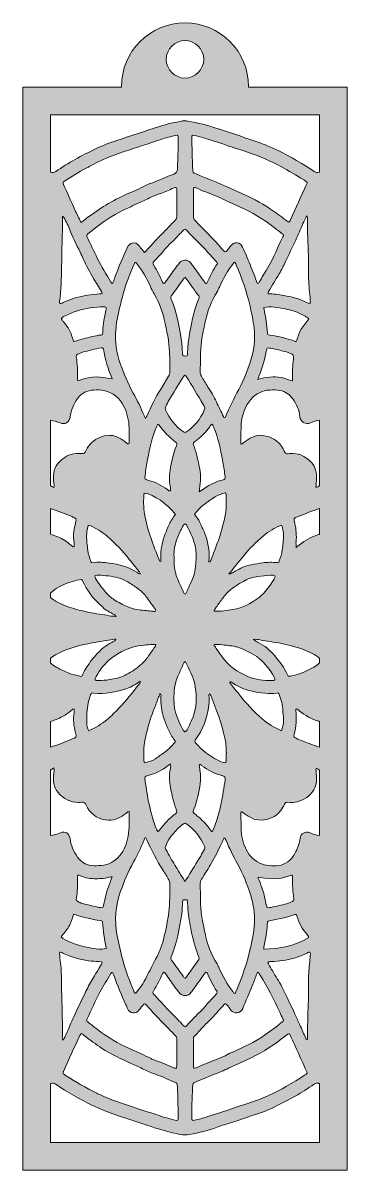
# Model space of a CAD drawing. Extents: x 1254 to 1746, y -1410 to 331.
import ezdxf

# ---------------------------------------------------------------- set-up
doc = ezdxf.new("R2010")
doc.units = 0
doc.header["$MEASUREMENT"] = 0
doc.layers.add('Layer 1', color=7, linetype='Continuous')

# ---------------------------------------------------------------- blocks, each defined once
blk = doc.blocks.new('block 2')
at = {"layer": 'Layer 1', "true_color": 0x333644}
h = blk.add_hatch(color=159, dxfattribs=at)
h.dxf.hatch_style = 2
edge = h.paths.add_edge_path()
edge.add_spline(control_points=[(1596.4, 233.1), (1596.4, 233.1), (1596.4, 234.3), (1596.4, 234.3), (1596.4, 287.6), (1553.2, 330.8), (1499.9, 330.8), (1446.6, 330.8), (1403.4, 287.6), (1403.4, 234.3), (1403.4, 234.3), (1403.4, 233.1), (1403.4, 233.1), (1403.4, 233.1), (1253.8, 233.1), (1253.8, 233.1), (1253.8, 233.1), (1253.8, -1410.4), (1253.8, -1410.4), (1253.8, -1410.4), (1745.9, -1410.4), (1745.9, -1410.4), (1745.9, -1410.4), (1745.9, 233.1), (1745.9, 233.1), (1745.9, 233.1), (1596.4, 233.1), (1596.4, 233.1)], knot_values=[0, 0, 0, 0, 1, 1, 1, 2, 2, 2, 3, 3, 3, 4, 4, 4, 5, 5, 5, 6, 6, 6, 7, 7, 7, 8, 8, 8, 9, 9, 9, 9], degree=3, periodic=1)
edge = h.paths.add_edge_path()
edge.add_spline(control_points=[(1499.9, 304.1), (1515.6, 304.1), (1528.4, 291.3), (1528.4, 275.6), (1528.4, 259.8), (1515.6, 247.1), (1499.9, 247.1), (1484.2, 247.1), (1471.4, 259.8), (1471.4, 275.6), (1471.4, 291.3), (1484.2, 304.1), (1499.9, 304.1)], knot_values=[0, 0, 0, 0, 1, 1, 1, 2, 2, 2, 3, 3, 3, 4, 4, 4, 4], degree=3, periodic=1)
edge = h.paths.add_edge_path()
edge.add_spline(control_points=[(1295.5, -272.3), (1300.5, -272.9), (1305.5, -274.3), (1310.4, -276.4), (1317.6, -279.5), (1324.3, -275.3), (1325.4, -267.4), (1326.8, -257), (1330.7, -247.6), (1336.9, -239.2), (1343, -231.1), (1351.3, -226.7), (1361.5, -226.4), (1366.6, -226.2), (1371.8, -226.1), (1376.9, -227.2), (1390.9, -230.3), (1401, -238.5), (1407.1, -251.3), (1412, -261.5), (1414.9, -272.2), (1414.9, -283.6), (1414.9, -291), (1415, -298.3), (1415.1, -305.7), (1415.1, -306.6), (1415.2, -307.5), (1414.4, -308.2), (1413.1, -308.7), (1412.4, -307.5), (1411.7, -306.9), (1407.9, -303.7), (1403.7, -301.2), (1399.3, -298.9), (1391.2, -294.6), (1382.9, -294), (1374.1, -297), (1364.4, -300.3), (1356.7, -305.8), (1351.6, -314.8), (1350.8, -316.1), (1349.8, -317.4), (1349.3, -318.9), (1348.1, -322), (1346.2, -323.1), (1342.7, -322.9), (1337.4, -322.5), (1332, -322.5), (1326.8, -324.2), (1317.5, -327.2), (1310.3, -332.9), (1304.8, -340.8), (1301.4, -345.6), (1300.6, -351.1), (1300.3, -356.7), (1300.1, -360), (1300.5, -363.4), (1300.6, -366.7), (1300.7, -369.1), (1301.6, -371.4), (1301, -373.9), (1301, -373.9), (1301, -373.8), (1301, -373.8), (1301, -373.8), (1301.3, -374.1), (1301.3, -374.1), (1301.3, -374.1), (1300.9, -374), (1300.9, -374), (1301, -373.9), (1301, -373.9), (1301, -373.9), (1300.1, -374.1), (1299.3, -373.8), (1298.5, -373.4), (1297.5, -372.8), (1296.5, -372.2), (1295.5, -371.6), (1295.5, -371.6), (1295.5, -272.3), (1295.5, -272.3)], knot_values=[0, 0, 0, 0, 1, 1, 1, 2, 2, 2, 3, 3, 3, 4, 4, 4, 5, 5, 5, 6, 6, 6, 7, 7, 7, 8, 8, 8, 9, 9, 9, 10, 10, 10, 11, 11, 11, 12, 12, 12, 13, 13, 13, 14, 14, 14, 15, 15, 15, 16, 16, 16, 17, 17, 17, 18, 18, 18, 19, 19, 19, 20, 20, 20, 21, 21, 21, 22, 22, 22, 23, 23, 23, 24, 24, 24, 25, 25, 25, 26, 26, 26, 27, 27, 27, 27], degree=3, periodic=1)
edge = h.paths.add_edge_path()
edge.add_spline(control_points=[(1313.7, 35), (1313.7, 35.9), (1313.9, 36.7), (1314, 37.6), (1318.7, 31.6), (1321.8, 24.9), (1324.4, 18.1), (1329.2, 6.1), (1335.1, -5.4), (1340.6, -17.1), (1342.2, -20.6), (1343.9, -24), (1345.4, -27.4), (1350.1, -37.6), (1355.1, -47.5), (1361.1, -57), (1365.3, -63.5), (1369.2, -70.3), (1373.2, -77), (1373.7, -77.7), (1373.9, -78.5), (1374.3, -79.2), (1373.3, -80.9), (1371.8, -80.4), (1370.6, -80.5), (1357.8, -80.9), (1345.4, -83.4), (1333.1, -86.6), (1327.4, -88), (1322.2, -90.5), (1316.8, -92.7), (1315.6, -93.2), (1314.4, -93.9), (1313.2, -94.4), (1309.9, -95.9), (1309, -95.3), (1309.4, -92), (1311.8, -74.5), (1312.3, -56.9), (1312.5, -39.2), (1312.8, -14.5), (1314.1, 10.3), (1313.7, 35)], knot_values=[0, 0, 0, 0, 1, 1, 1, 2, 2, 2, 3, 3, 3, 4, 4, 4, 5, 5, 5, 6, 6, 6, 7, 7, 7, 8, 8, 8, 9, 9, 9, 10, 10, 10, 11, 11, 11, 12, 12, 12, 13, 13, 13, 14, 14, 14, 14], degree=3, periodic=1)
edge = h.paths.add_edge_path()
edge.add_spline(control_points=[(1686.9, -11.6), (1687.5, -24.4), (1687.3, -37.1), (1687.4, -49.8), (1687.4, -60.6), (1688, -71.2), (1689.5, -81.9), (1690, -85.7), (1690, -89.5), (1690.2, -93.3), (1690.3, -94.5), (1689.2, -95.3), (1688, -94.9), (1686.7, -94.5), (1685.5, -94), (1684.3, -93.4), (1673.4, -87.9), (1661.8, -84.8), (1649.9, -82.9), (1642, -81.5), (1634, -80.4), (1626.2, -80.4), (1625.4, -78.8), (1626.1, -77.9), (1626.7, -76.9), (1632.1, -68), (1637.5, -58.9), (1643, -50), (1646.6, -44), (1649.5, -37.8), (1652.5, -31.5), (1657.7, -20.7), (1663, -9.8), (1668, 1.1), (1671.8, 9.4), (1675.3, 17.9), (1679, 26.3), (1680.7, 30.1), (1682.6, 33.9), (1684.6, 38.1), (1686.4, 36.8), (1686, 35.6), (1686, 34.6), (1686.1, 31), (1686.1, 27.4), (1686, 23.9), (1686, 12), (1686.3, 0.2), (1686.9, -11.6)], knot_values=[0, 0, 0, 0, 1, 1, 1, 2, 2, 2, 3, 3, 3, 4, 4, 4, 5, 5, 5, 6, 6, 6, 7, 7, 7, 8, 8, 8, 9, 9, 9, 10, 10, 10, 11, 11, 11, 12, 12, 12, 13, 13, 13, 14, 14, 14, 15, 15, 15, 16, 16, 16, 16], degree=3, periodic=1)
edge = h.paths.add_edge_path()
edge.add_spline(control_points=[(1663.2, -209.5), (1663.2, -210.4), (1663, -211.3), (1662.9, -212.6), (1657.2, -211.2), (1652.2, -208.3), (1646.5, -207.6), (1640.5, -206.8), (1634.5, -206), (1628.5, -206.8), (1622.8, -207.5), (1617, -207.9), (1610.3, -210.3), (1611.3, -207.6), (1611.6, -206.3), (1612.2, -205.1), (1617.2, -193.2), (1620.8, -180.8), (1623.1, -168), (1623.4, -166.7), (1623.7, -165.4), (1624, -164.1), (1624.3, -162.8), (1625.1, -162.2), (1626.4, -162.4), (1629, -162.9), (1631.7, -163.1), (1634.3, -163.7), (1640.8, -165.3), (1647.3, -166.9), (1653.8, -168.6), (1655.5, -169), (1657.2, -169.6), (1658.8, -170.2), (1665.1, -172.8), (1665.1, -172.8), (1664.4, -179.4), (1663.4, -189.4), (1662.9, -199.5), (1663.2, -209.5)], knot_values=[0, 0, 0, 0, 1, 1, 1, 2, 2, 2, 3, 3, 3, 4, 4, 4, 5, 5, 5, 6, 6, 6, 7, 7, 7, 8, 8, 8, 9, 9, 9, 10, 10, 10, 11, 11, 11, 12, 12, 12, 13, 13, 13, 13], degree=3, periodic=1)
edge = h.paths.add_edge_path()
edge.add_spline(control_points=[(1664.9, -998.9), (1665.2, -1000.8), (1664.5, -1001.9), (1662.9, -1002.6), (1660, -1003.9), (1657.2, -1005.3), (1654.3, -1006.1), (1646.5, -1008.2), (1638.7, -1009.9), (1630.9, -1011.7), (1629.4, -1012.1), (1627.8, -1012.1), (1626.2, -1012.2), (1625, -1012.3), (1624.2, -1011.7), (1623.9, -1010.4), (1623.2, -1006.9), (1622.4, -1003.4), (1621.7, -999.9), (1619.5, -989.8), (1616.4, -980.1), (1612.5, -970.6), (1611.9, -969), (1610.8, -967.5), (1611.2, -965.6), (1639.5, -970.8), (1645.8, -968), (1662.2, -962.6), (1663.6, -963.5), (1663.2, -964.9), (1663.1, -966.2), (1663, -977.1), (1663.4, -988), (1664.9, -998.9)], knot_values=[0, 0, 0, 0, 1, 1, 1, 2, 2, 2, 3, 3, 3, 4, 4, 4, 5, 5, 5, 6, 6, 6, 7, 7, 7, 8, 8, 8, 9, 9, 9, 10, 10, 10, 11, 11, 11, 11], degree=3, periodic=1)
edge = h.paths.add_edge_path()
edge.add_spline(control_points=[(1686, -1210.4), (1686, -1211.2), (1686.3, -1212.2), (1685.2, -1212.7), (1684.1, -1212.5), (1683.9, -1211.5), (1683.6, -1210.8), (1680.4, -1203.9), (1677.3, -1197), (1674.2, -1190.1), (1671.7, -1184.6), (1669.4, -1179.1), (1666.9, -1173.6), (1662.4, -1163.9), (1657.7, -1154.3), (1653.1, -1144.6), (1649.1, -1136.2), (1644.9, -1127.8), (1639.9, -1119.9), (1635.3, -1112.5), (1630.9, -1105), (1626.5, -1097.5), (1625.2, -1095.3), (1625.7, -1094.4), (1628.4, -1094.2), (1629.3, -1094.1), (1630.2, -1094), (1631.1, -1094), (1642.7, -1094), (1654, -1091.4), (1665.3, -1088.7), (1671.8, -1087.1), (1677.9, -1084.3), (1684, -1081.7), (1685.8, -1080.9), (1687.4, -1079.6), (1689.5, -1079.7), (1690.8, -1081.1), (1690.3, -1082.7), (1690.1, -1084.2), (1689.4, -1093.3), (1688.5, -1102.4), (1687.8, -1111.5), (1687.6, -1113.5), (1687.5, -1115.5), (1687.4, -1117.5), (1687.3, -1131.1), (1687.6, -1144.7), (1687, -1158.3), (1686.2, -1175.7), (1685.9, -1193.1), (1686, -1210.4)], knot_values=[0, 0, 0, 0, 1, 1, 1, 2, 2, 2, 3, 3, 3, 4, 4, 4, 5, 5, 5, 6, 6, 6, 7, 7, 7, 8, 8, 8, 9, 9, 9, 10, 10, 10, 11, 11, 11, 12, 12, 12, 13, 13, 13, 14, 14, 14, 15, 15, 15, 16, 16, 16, 17, 17, 17, 17], degree=3, periodic=1)
edge = h.paths.add_edge_path()
edge.add_spline(control_points=[(1312.2, -1115.8), (1312.2, -1105.3), (1310.7, -1094.9), (1309.7, -1084.5), (1309.5, -1083.2), (1309.5, -1081.9), (1309.5, -1080.6), (1309.5, -1079.8), (1310.2, -1079.3), (1310.8, -1079.5), (1312.1, -1079.9), (1313.4, -1080.4), (1314.6, -1081), (1326.8, -1087.3), (1339.9, -1090.5), (1353.4, -1092.6), (1358.7, -1093.4), (1364, -1093.9), (1369.4, -1094), (1374.8, -1094.1), (1375, -1094.9), (1372.4, -1099.1), (1368, -1106.3), (1363.8, -1113.7), (1359.3, -1120.9), (1355.2, -1127.5), (1351.6, -1134.4), (1348.2, -1141.5), (1342.5, -1153.5), (1336.6, -1165.5), (1331, -1177.7), (1327, -1186.4), (1323.4, -1195.3), (1319.6, -1204), (1318.2, -1207.1), (1316.6, -1210), (1314.9, -1213.5), (1313.2, -1211.2), (1313.7, -1209.6), (1313.7, -1208.1), (1314.2, -1177.3), (1312.3, -1146.6), (1312.2, -1115.8)], knot_values=[0, 0, 0, 0, 1, 1, 1, 2, 2, 2, 3, 3, 3, 4, 4, 4, 5, 5, 5, 6, 6, 6, 7, 7, 7, 8, 8, 8, 9, 9, 9, 10, 10, 10, 11, 11, 11, 12, 12, 12, 13, 13, 13, 14, 14, 14, 14], degree=3, periodic=1)
edge = h.paths.add_edge_path()
edge.add_spline(control_points=[(1336.9, -963.8), (1337, -962.7), (1337.9, -962.4), (1338.9, -962.7), (1339.7, -962.9), (1340.5, -963.3), (1341.3, -963.7), (1348.8, -967), (1356.7, -968.3), (1364.8, -968.2), (1372.1, -968.1), (1379.5, -967.9), (1386.6, -965.4), (1387.2, -965.3), (1387.9, -965.4), (1389.3, -965.4), (1388, -968.9), (1386.8, -971.8), (1385.7, -974.7), (1381.4, -985.8), (1378.4, -997.2), (1376.3, -1008.9), (1375.7, -1012.2), (1375.1, -1012.4), (1371.8, -1012.1), (1369.9, -1011.9), (1367.9, -1011.4), (1365.9, -1011), (1359.2, -1009.5), (1352.5, -1007.9), (1345.8, -1006.2), (1343.4, -1005.6), (1341.1, -1004.7), (1338.9, -1003.6), (1334.8, -1001.7), (1334.5, -1001.5), (1335.2, -996.5), (1336.4, -987.7), (1336.9, -978.7), (1336.7, -969.8), (1336.7, -967.8), (1336.7, -965.8), (1336.9, -963.8)], knot_values=[0, 0, 0, 0, 1, 1, 1, 2, 2, 2, 3, 3, 3, 4, 4, 4, 5, 5, 5, 6, 6, 6, 7, 7, 7, 8, 8, 8, 9, 9, 9, 10, 10, 10, 11, 11, 11, 12, 12, 12, 13, 13, 13, 14, 14, 14, 14], degree=3, periodic=1)
edge = h.paths.add_edge_path()
edge.add_spline(control_points=[(1334.9, -175.9), (1334.5, -174), (1335.4, -172.9), (1336.9, -172.2), (1339.4, -171.1), (1341.7, -169.7), (1344.3, -169.1), (1353.8, -166.6), (1363.2, -163.9), (1372.9, -162.5), (1374.3, -162.3), (1375.6, -162.3), (1376, -164.1), (1378.6, -179.5), (1383, -194.4), (1389.5, -209.5), (1368.6, -206.3), (1363.3, -203.3), (1337.2, -212.4), (1336.4, -211.2), (1336.7, -209.8), (1336.7, -208.5), (1336.8, -197.6), (1336.6, -186.7), (1334.9, -175.9)], knot_values=[0, 0, 0, 0, 1, 1, 1, 2, 2, 2, 3, 3, 3, 4, 4, 4, 5, 5, 5, 6, 6, 6, 7, 7, 7, 8, 8, 8, 8], degree=3, periodic=1)
edge = h.paths.add_edge_path()
edge.add_spline(control_points=[(1331.5, -152.7), (1330, -151.2), (1329.7, -149.4), (1329.2, -147.7), (1326.7, -138.8), (1322.4, -130.9), (1316.2, -123.9), (1315.2, -122.7), (1314.2, -121.5), (1313.2, -120.3), (1311.7, -118.3), (1311.8, -117.6), (1314.1, -116.1), (1315.4, -115.3), (1316.7, -114.5), (1318.1, -113.8), (1330.1, -107.5), (1342.7, -103.7), (1356, -101.6), (1362.9, -100.5), (1369.8, -100.3), (1376.7, -100.2), (1377.8, -100.2), (1378.9, -100.1), (1380, -101), (1380.5, -104.2), (1379.1, -107.4), (1378.6, -110.6), (1376.9, -120.3), (1375.1, -129.9), (1374.9, -139.8), (1374.8, -141.9), (1374.3, -142.6), (1372.1, -142.9), (1363, -143.9), (1354.3, -146.5), (1345.4, -148.5), (1340.6, -149.6), (1336.1, -151.4), (1331.5, -152.7)], knot_values=[0, 0, 0, 0, 1, 1, 1, 2, 2, 2, 3, 3, 3, 4, 4, 4, 5, 5, 5, 6, 6, 6, 7, 7, 7, 8, 8, 8, 9, 9, 9, 10, 10, 10, 11, 11, 11, 12, 12, 12, 13, 13, 13, 13], degree=3, periodic=1)
edge = h.paths.add_edge_path()
edge.add_spline(control_points=[(1389.3, -64.5), (1388.3, -64.4), (1387.8, -63.5), (1387.4, -62.8), (1380.7, -50.5), (1372.4, -39), (1366.6, -26.2), (1361.8, -15.7), (1356.6, -5.3), (1351.7, 5.2), (1350.1, 8.6), (1350.1, 8.9), (1352.6, 10.9), (1367.7, 23.1), (1383.3, 34.6), (1400.5, 43.7), (1409.4, 48.4), (1418.6, 52.4), (1427.7, 56.6), (1433.8, 59.4), (1439.8, 62.2), (1445.8, 65.1), (1450.6, 67.5), (1455.6, 69.5), (1460.7, 71.3), (1467.4, 73.6), (1474, 76.2), (1480.5, 79.3), (1482.4, 80.2), (1484.4, 81.5), (1486.7, 81.2), (1487.7, 79.8), (1487.3, 78.2), (1487.3, 76.7), (1487.3, 63.3), (1487.2, 49.9), (1487.3, 36.5), (1487.3, 34.6), (1486.9, 33.2), (1485.5, 31.8), (1478.1, 24.7), (1471.5, 16.8), (1464, 9.8), (1459.1, 5.2), (1454.8, 0.1), (1450.3, -4.9), (1446.6, -9.1), (1443, -13.3), (1438.3, -17.5), (1435.7, -14.4), (1433.6, -11.8), (1431.5, -9.2), (1430.9, -8.5), (1430.5, -7.7), (1430, -7), (1423.8, 0.4), (1415, -3.5), (1412.5, -9.4), (1406.3, -24.2), (1399.6, -38.7), (1394.1, -53.8), (1393, -56.8), (1392, -59.7), (1390.9, -62.6), (1390.6, -63.4), (1390.5, -64.5), (1389.3, -64.5)], knot_values=[0, 0, 0, 0, 1, 1, 1, 2, 2, 2, 3, 3, 3, 4, 4, 4, 5, 5, 5, 6, 6, 6, 7, 7, 7, 8, 8, 8, 9, 9, 9, 10, 10, 10, 11, 11, 11, 12, 12, 12, 13, 13, 13, 14, 14, 14, 15, 15, 15, 16, 16, 16, 17, 17, 17, 18, 18, 18, 19, 19, 19, 20, 20, 20, 21, 21, 21, 22, 22, 22, 22], degree=3, periodic=1)
edge = h.paths.add_edge_path()
edge.add_spline(control_points=[(1394.8, -135.6), (1395.6, -125.8), (1397.3, -116.1), (1399.5, -106.6), (1401, -100), (1402.7, -93.6), (1404.3, -87.1), (1408.7, -68.8), (1415.9, -51.5), (1423.1, -34.2), (1423.9, -32.5), (1424.9, -32.4), (1426.1, -33.8), (1426.5, -34.3), (1426.9, -34.8), (1427.3, -35.4), (1435.6, -45.7), (1442, -57.2), (1447.3, -69.3), (1449.1, -73.2), (1450.9, -76.9), (1453.2, -80.6), (1461.5, -94.5), (1466.6, -109.6), (1469.8, -125.5), (1471.5, -133.8), (1473.4, -142.1), (1474.6, -150.5), (1475.6, -158), (1476.2, -165.5), (1476.5, -173.1), (1476.9, -181.4), (1476.7, -189.6), (1476.8, -197.9), (1476.9, -200.6), (1476.5, -203.1), (1475, -205.5), (1470.9, -211.9), (1467.2, -218.5), (1463.1, -224.9), (1454.9, -238), (1448.3, -251.9), (1441.9, -265.9), (1441.4, -266.9), (1440.9, -267.8), (1439.9, -269.8), (1438.9, -267.7), (1438.3, -266.6), (1437.8, -265.3), (1433, -253.5), (1427.5, -242.1), (1421.2, -231), (1413.2, -216.8), (1407.1, -201.7), (1401.7, -186.3), (1395.9, -169.9), (1393.5, -153), (1394.8, -135.6)], knot_values=[0, 0, 0, 0, 1, 1, 1, 2, 2, 2, 3, 3, 3, 4, 4, 4, 5, 5, 5, 6, 6, 6, 7, 7, 7, 8, 8, 8, 9, 9, 9, 10, 10, 10, 11, 11, 11, 12, 12, 12, 13, 13, 13, 14, 14, 14, 15, 15, 15, 16, 16, 16, 17, 17, 17, 18, 18, 18, 19, 19, 19, 19], degree=3, periodic=1)
edge = h.paths.add_edge_path()
edge.add_spline(control_points=[(1496.2, -208.3), (1497.3, -206.6), (1498, -204.7), (1500.2, -203.7), (1500.7, -204.3), (1501.4, -204.9), (1501.9, -205.6), (1510.5, -219.9), (1519.1, -234.2), (1527.7, -248.6), (1528.1, -249.3), (1528.5, -250.2), (1528.9, -250.9), (1530.2, -252.9), (1530.2, -254.8), (1529.1, -257.1), (1523.3, -270.3), (1514.4, -280.9), (1502.8, -289.4), (1500.1, -291.4), (1499.8, -291.5), (1497, -289.4), (1485.2, -280.8), (1476.3, -269.9), (1470.5, -256.5), (1469.7, -254.6), (1469.7, -253.1), (1470.7, -251.4), (1472.5, -248.1), (1474, -244.6), (1476, -241.4), (1482.7, -230.3), (1489.5, -219.3), (1496.2, -208.3)], knot_values=[0, 0, 0, 0, 1, 1, 1, 2, 2, 2, 3, 3, 3, 4, 4, 4, 5, 5, 5, 6, 6, 6, 7, 7, 7, 8, 8, 8, 9, 9, 9, 10, 10, 10, 11, 11, 11, 11], degree=3, periodic=1)
edge = h.paths.add_edge_path()
edge.add_spline(control_points=[(1479.6, -82.9), (1485.6, -74.9), (1491.3, -66.7), (1497.2, -58.6), (1498, -57.5), (1498.5, -56.2), (1500.2, -55.6), (1500.8, -56.3), (1501.6, -57.1), (1502.2, -58), (1508.4, -66.5), (1514.5, -75), (1520.7, -83.4), (1521.7, -84.9), (1521.7, -86.2), (1521, -87.7), (1512.6, -107.4), (1509.1, -128.3), (1505.5, -149.1), (1504.3, -156.1), (1504.2, -163.3), (1503.7, -170.4), (1503.6, -171.7), (1503.5, -173), (1503.4, -174.7), (1501.5, -174.7), (1500.4, -174.8), (1499.3, -174.7), (1496.5, -174.6), (1496.4, -174.5), (1496.2, -171.8), (1495.5, -164.2), (1495.6, -156.6), (1494.3, -149.1), (1490.7, -128.5), (1487.3, -107.8), (1479.1, -88.4), (1478.2, -86.3), (1478.2, -84.8), (1479.6, -82.9)], knot_values=[0, 0, 0, 0, 1, 1, 1, 2, 2, 2, 3, 3, 3, 4, 4, 4, 5, 5, 5, 6, 6, 6, 7, 7, 7, 8, 8, 8, 9, 9, 9, 10, 10, 10, 11, 11, 11, 12, 12, 12, 13, 13, 13, 13], degree=3, periodic=1)
edge = h.paths.add_edge_path()
edge.add_spline(control_points=[(1562.4, -386.3), (1563, -399.9), (1562.4, -413.4), (1558.8, -426.7), (1555.5, -439.3), (1552, -451.6), (1547.1, -463.6), (1544.2, -470.6), (1541.7, -477.8), (1538.9, -484.9), (1538.7, -485.5), (1538.5, -486.1), (1538.1, -486.7), (1537.9, -487), (1537.4, -487.3), (1537.1, -487.3), (1536.8, -487.3), (1536.4, -486.8), (1536.3, -486.5), (1536.3, -485.4), (1536.3, -484.2), (1536.4, -483.1), (1537.5, -469.3), (1534.6, -456.1), (1529.6, -443.3), (1527.4, -437.9), (1524.8, -432.7), (1522.5, -427.4), (1520.5, -422.9), (1517.3, -419.1), (1514.3, -415), (1523.1, -403.4), (1534.2, -395.6), (1545.8, -388.4), (1550.6, -385.4), (1555.8, -383.7), (1561, -382.5), (1562.7, -383.6), (1562.3, -385.1), (1562.4, -386.3)], knot_values=[0, 0, 0, 0, 1, 1, 1, 2, 2, 2, 3, 3, 3, 4, 4, 4, 5, 5, 5, 6, 6, 6, 7, 7, 7, 8, 8, 8, 9, 9, 9, 10, 10, 10, 11, 11, 11, 12, 12, 12, 13, 13, 13, 13], degree=3, periodic=1)
edge = h.paths.add_edge_path()
edge.add_spline(control_points=[(1562.3, -789.6), (1562.2, -792.1), (1561.3, -792.6), (1558.8, -791.8), (1555.6, -790.8), (1552.4, -789.9), (1549.5, -788.3), (1536.6, -781.4), (1525, -772.8), (1515.5, -761.6), (1514.5, -760.3), (1514.6, -759.3), (1515.5, -758.1), (1527.1, -742), (1533.9, -724.1), (1536.3, -704.4), (1536.9, -699.3), (1536.4, -694.2), (1536.3, -689), (1536.3, -688.4), (1536.5, -687.7), (1537.4, -687.7), (1537.7, -687.7), (1538, -688.1), (1538.2, -688.5), (1538.6, -689), (1538.8, -689.7), (1539.1, -690.3), (1547.2, -711.5), (1556.1, -732.5), (1560.3, -755), (1560.9, -758), (1561.8, -761.1), (1562.1, -764.2), (1562.5, -768.6), (1562.5, -773.1), (1562.7, -777.5), (1562.6, -777.5), (1562.5, -777.5), (1562.3, -777.5), (1562.3, -781.5), (1562.4, -785.6), (1562.3, -789.6)], knot_values=[0, 0, 0, 0, 1, 1, 1, 2, 2, 2, 3, 3, 3, 4, 4, 4, 5, 5, 5, 6, 6, 6, 7, 7, 7, 8, 8, 8, 9, 9, 9, 10, 10, 10, 11, 11, 11, 12, 12, 12, 13, 13, 13, 14, 14, 14, 14], degree=3, periodic=1)
edge = h.paths.add_edge_path()
edge.add_spline(control_points=[(1504.5, -965.1), (1503.2, -967.2), (1501.8, -969.2), (1499.9, -972.2), (1496.6, -967), (1493.9, -962.7), (1491.2, -958.3), (1486.7, -951.1), (1482.3, -943.9), (1478, -936.6), (1475.5, -932.4), (1473.2, -928), (1470.8, -923.7), (1469.8, -921.8), (1469.7, -920.2), (1470.6, -918.1), (1476.5, -904.6), (1485.5, -893.8), (1497.3, -885.2), (1499.8, -883.4), (1500, -883.4), (1502.5, -885.2), (1514.6, -893.9), (1523.6, -905), (1529.6, -918.7), (1530.3, -920.3), (1530.2, -921.6), (1529.4, -923.1), (1527.4, -926.6), (1525.7, -930.2), (1523.7, -933.7), (1517.4, -944.2), (1511, -954.7), (1504.5, -965.1)], knot_values=[0, 0, 0, 0, 1, 1, 1, 2, 2, 2, 3, 3, 3, 4, 4, 4, 5, 5, 5, 6, 6, 6, 7, 7, 7, 8, 8, 8, 9, 9, 9, 10, 10, 10, 11, 11, 11, 11], degree=3, periodic=1)
edge = h.paths.add_edge_path()
edge.add_spline(control_points=[(1521.1, -1090.8), (1514.2, -1100.2), (1507.3, -1109.5), (1500.5, -1118.9), (1500.4, -1119), (1500.1, -1119), (1499.9, -1119.1), (1498.5, -1118.6), (1497.9, -1117.3), (1497.2, -1116.2), (1491.3, -1108.1), (1485.5, -1099.9), (1479.5, -1091.8), (1478.3, -1090.2), (1478, -1088.9), (1478.9, -1087), (1487.7, -1066), (1491.4, -1043.8), (1494.9, -1021.5), (1495.8, -1015.6), (1495.7, -1009.5), (1496.2, -1003.5), (1496.4, -1000.1), (1496.6, -999.9), (1500.3, -1000), (1503.2, -1000), (1503.4, -1000.2), (1503.6, -1002.9), (1503.9, -1006.9), (1504.3, -1010.9), (1504.4, -1014.9), (1504.9, -1025.9), (1507.4, -1036.6), (1509.5, -1047.3), (1512.1, -1060.9), (1515.5, -1074.3), (1521, -1087.1), (1521.5, -1088.3), (1522, -1089.5), (1521.1, -1090.8)], knot_values=[0, 0, 0, 0, 1, 1, 1, 2, 2, 2, 3, 3, 3, 4, 4, 4, 5, 5, 5, 6, 6, 6, 7, 7, 7, 8, 8, 8, 9, 9, 9, 10, 10, 10, 11, 11, 11, 12, 12, 12, 13, 13, 13, 13], degree=3, periodic=1)
edge = h.paths.add_edge_path()
edge.add_spline(control_points=[(1516.4, -489.8), (1515.7, -500.7), (1512.9, -510.9), (1507.9, -520.6), (1505.3, -525.7), (1503.5, -531.3), (1500.5, -536.1), (1498.7, -535.8), (1498.3, -534.5), (1497.8, -533.3), (1494.3, -525.8), (1490.7, -518.4), (1487.7, -510.7), (1484.6, -503), (1483.6, -494.8), (1483.3, -486.5), (1483.2, -484), (1483.3, -481.5), (1483.2, -479.1), (1482.7, -470.5), (1484.4, -462.2), (1487.2, -454.2), (1489.6, -447.6), (1492.4, -441.3), (1495.5, -435.1), (1496.5, -433), (1497.6, -430.7), (1500, -429.5), (1501.8, -430.3), (1502.6, -431.9), (1503.4, -433.4), (1508.7, -443.5), (1513.3, -453.9), (1515.7, -465.2), (1517.4, -473.3), (1516.9, -481.6), (1516.4, -489.8)], knot_values=[0, 0, 0, 0, 1, 1, 1, 2, 2, 2, 3, 3, 3, 4, 4, 4, 5, 5, 5, 6, 6, 6, 7, 7, 7, 8, 8, 8, 9, 9, 9, 10, 10, 10, 11, 11, 11, 12, 12, 12, 12], degree=3, periodic=1)
edge = h.paths.add_edge_path()
edge.add_spline(control_points=[(1509.3, -729), (1507.4, -733), (1505.6, -737.1), (1503.6, -741.1), (1502.9, -742.4), (1501.8, -743.6), (1500.8, -744.8), (1500.3, -745.4), (1499.4, -745.2), (1499, -744.8), (1497.9, -743.4), (1496.6, -742.1), (1495.9, -740.5), (1490.9, -730.5), (1486.3, -720.4), (1484.1, -709.3), (1483.9, -708), (1483.5, -706.7), (1483.4, -705.4), (1482.9, -693.3), (1482.8, -681.3), (1486, -669.5), (1486.3, -668), (1486.7, -666.4), (1487.3, -665), (1490.9, -656.8), (1494.5, -648.7), (1498.2, -640.6), (1498.6, -639.8), (1499.3, -639.2), (1499.8, -638.5), (1500.2, -638.8), (1500.4, -638.8), (1500.5, -639), (1506.1, -650.1), (1512.3, -661), (1514.7, -673.4), (1518.5, -692.5), (1518, -711.1), (1509.3, -729)], knot_values=[0, 0, 0, 0, 1, 1, 1, 2, 2, 2, 3, 3, 3, 4, 4, 4, 5, 5, 5, 6, 6, 6, 7, 7, 7, 8, 8, 8, 9, 9, 9, 10, 10, 10, 11, 11, 11, 12, 12, 12, 13, 13, 13, 13], degree=3, periodic=1)
edge = h.paths.add_edge_path()
edge.add_spline(control_points=[(1486.8, -310.9), (1482.1, -323), (1479.4, -335.7), (1477.2, -348.4), (1475.8, -356.4), (1476, -364.5), (1477.3, -372.5), (1477.7, -374.8), (1478.4, -377.2), (1477.9, -379.6), (1476, -380), (1474.8, -378.7), (1473.7, -377.8), (1464.8, -371.1), (1455.1, -366.3), (1444.4, -363.5), (1438.2, -361.8), (1438.7, -361.2), (1439.4, -355.5), (1440.3, -347.5), (1441.7, -339.6), (1443.1, -331.7), (1446.1, -314.7), (1450.1, -298), (1456.7, -282.1), (1457.2, -280.8), (1457.7, -279.6), (1458.2, -278.4), (1459.7, -277.9), (1460.3, -278.9), (1460.9, -279.8), (1467.5, -289.8), (1475.9, -298), (1485.4, -305.3), (1488.1, -307.3), (1488.1, -307.6), (1486.8, -310.9)], knot_values=[0, 0, 0, 0, 1, 1, 1, 2, 2, 2, 3, 3, 3, 4, 4, 4, 5, 5, 5, 6, 6, 6, 7, 7, 7, 8, 8, 8, 9, 9, 9, 10, 10, 10, 11, 11, 11, 12, 12, 12, 12], degree=3, periodic=1)
edge = h.paths.add_edge_path()
edge.add_spline(control_points=[(1485.5, -415.1), (1481.5, -420.1), (1478, -425.5), (1475.4, -431.5), (1472.8, -437.4), (1470.2, -443.3), (1468.1, -449.4), (1466.1, -455.4), (1464.7, -461.4), (1463.8, -467.6), (1462.9, -473.9), (1463.5, -480.4), (1463.4, -486.6), (1461.6, -486.9), (1461.3, -485.8), (1461, -485.1), (1452, -462.1), (1442.6, -439.2), (1438.5, -414.6), (1436.7, -404.1), (1436.8, -393.4), (1437.9, -382.7), (1452.8, -385.1), (1473.3, -399.1), (1485.5, -415.1)], knot_values=[0, 0, 0, 0, 1, 1, 1, 2, 2, 2, 3, 3, 3, 4, 4, 4, 5, 5, 5, 6, 6, 6, 7, 7, 7, 8, 8, 8, 8], degree=3, periodic=1)
edge = h.paths.add_edge_path()
edge.add_spline(control_points=[(1462.1, -687.6), (1464, -688.6), (1463.4, -690), (1463.4, -691.2), (1463.4, -697), (1463.1, -702.8), (1464, -708.6), (1465.7, -720.4), (1469.9, -731.4), (1474.9, -742.2), (1477.4, -747.7), (1480, -753), (1484, -757.7), (1485.7, -759.7), (1485.6, -760.1), (1483.7, -762.2), (1479.4, -767.1), (1475, -771.9), (1469.8, -775.7), (1464.9, -779.2), (1459.9, -782.6), (1454.9, -786), (1450.4, -789), (1445.3, -790.6), (1440.1, -792), (1439.5, -792.2), (1438.8, -791.9), (1438, -791.9), (1437.9, -790.7), (1437.6, -789.6), (1437.6, -788.6), (1437, -776.3), (1437.2, -764.1), (1440.2, -752), (1443.5, -738.6), (1447, -725.2), (1452.3, -712.4), (1454.8, -706.4), (1456.9, -700.3), (1459.2, -694.3), (1460.1, -692), (1461.1, -689.9), (1462.1, -687.6)], knot_values=[0, 0, 0, 0, 1, 1, 1, 2, 2, 2, 3, 3, 3, 4, 4, 4, 5, 5, 5, 6, 6, 6, 7, 7, 7, 8, 8, 8, 9, 9, 9, 10, 10, 10, 11, 11, 11, 12, 12, 12, 13, 13, 13, 14, 14, 14, 14], degree=3, periodic=1)
edge = h.paths.add_edge_path()
edge.add_spline(control_points=[(1442.7, -811.9), (1444, -811.5), (1445.2, -811), (1446.5, -810.7), (1458.1, -807.6), (1468.1, -801.6), (1477.4, -794.1), (1477.4, -794.1), (1477.4, -794.1), (1477.4, -794.1), (1477.4, -794), (1477.5, -794), (1477.5, -794), (1477.5, -794), (1477.7, -794.4), (1477.7, -794.4), (1477.7, -794.4), (1477.4, -794.1), (1477.4, -794.1), (1478.8, -796.2), (1478, -798.4), (1477.7, -800.5), (1475.6, -812.2), (1476.1, -823.6), (1478.8, -835.1), (1481.2, -845.1), (1483.3, -855.1), (1487.1, -864.7), (1488.1, -867.1), (1487.8, -867.7), (1485.8, -869.3), (1485.1, -869.9), (1484.4, -870.4), (1483.7, -870.9), (1475.6, -877.3), (1468.3, -884.4), (1462.3, -892.9), (1461.4, -894.3), (1460.8, -896.2), (1458.4, -896.6), (1455.4, -890.3), (1453, -883.6), (1450.9, -876.8), (1446.9, -863.6), (1444.2, -850), (1441.8, -836.4), (1441.1, -832), (1440.4, -827.6), (1439.8, -823.1), (1439.5, -821.2), (1439.2, -819.2), (1439.1, -817.2), (1439, -813.3), (1439.1, -813.2), (1442.7, -811.9)], knot_values=[0, 0, 0, 0, 1, 1, 1, 2, 2, 2, 3, 3, 3, 4, 4, 4, 5, 5, 5, 6, 6, 6, 7, 7, 7, 8, 8, 8, 9, 9, 9, 10, 10, 10, 11, 11, 11, 12, 12, 12, 13, 13, 13, 14, 14, 14, 15, 15, 15, 16, 16, 16, 17, 17, 17, 18, 18, 18, 18], degree=3, periodic=1)
edge = h.paths.add_edge_path()
edge.add_spline(control_points=[(1518.1, -872.5), (1517.2, -871.8), (1516.4, -871.1), (1515.5, -870.4), (1511.3, -867.2), (1511.8, -867.5), (1513.5, -862.7), (1518.1, -850.1), (1521, -837.1), (1523, -823.8), (1524, -817.6), (1523.8, -811.4), (1522.9, -805.2), (1522.6, -803.2), (1522.2, -801.2), (1522.1, -799.2), (1522.1, -797.8), (1520.5, -796), (1522.3, -795), (1523.5, -794.3), (1524.7, -795.9), (1525.7, -796.6), (1534.7, -803.5), (1544.5, -808.5), (1555.5, -811.3), (1556.1, -811.5), (1556.7, -811.8), (1557.3, -812), (1560.6, -813.2), (1560.9, -813.6), (1560.7, -818.2), (1560, -823.3), (1559.1, -829.9), (1558, -836.5), (1556.4, -846.6), (1554.2, -856.6), (1551.8, -866.6), (1549.4, -876.4), (1546, -885.8), (1542.2, -895.1), (1541.6, -896.8), (1540.5, -896.9), (1539.4, -895.5), (1538.4, -894.3), (1537.5, -893), (1536.6, -891.7), (1531.4, -884.4), (1525.1, -878.1), (1518.1, -872.5)], knot_values=[0, 0, 0, 0, 1, 1, 1, 2, 2, 2, 3, 3, 3, 4, 4, 4, 5, 5, 5, 6, 6, 6, 7, 7, 7, 8, 8, 8, 9, 9, 9, 10, 10, 10, 11, 11, 11, 12, 12, 12, 13, 13, 13, 14, 14, 14, 15, 15, 15, 16, 16, 16, 16], degree=3, periodic=1)
edge = h.paths.add_edge_path()
edge.add_spline(control_points=[(1559.4, -362.1), (1558.4, -362.5), (1557.4, -362.9), (1556.3, -363.2), (1544.7, -366.1), (1534.3, -371.6), (1524.8, -378.8), (1524.1, -379.4), (1523.3, -379.7), (1521.5, -380.7), (1521.9, -377.1), (1522.1, -374.5), (1522.6, -371.8), (1524.3, -362), (1523.7, -352.3), (1521.6, -342.6), (1519.2, -331.5), (1516.9, -320.4), (1512.6, -309.8), (1511.9, -308), (1512.2, -306.8), (1513.7, -305.7), (1515.5, -304.4), (1517.2, -303), (1519, -301.6), (1525.8, -296.1), (1531.9, -289.9), (1536.9, -282.8), (1537.8, -281.5), (1538.7, -280.2), (1539.7, -279), (1540.5, -277.9), (1541.6, -278.2), (1542.2, -279.5), (1542.7, -280.7), (1543.1, -282), (1543.7, -283.3), (1550.2, -299.2), (1553.9, -316), (1557, -332.9), (1558.4, -340.3), (1559.4, -347.8), (1560.4, -355.3), (1560.7, -356.9), (1560.7, -358.4), (1560.8, -360), (1560.8, -361), (1560.3, -361.7), (1559.4, -362.1)], knot_values=[0, 0, 0, 0, 1, 1, 1, 2, 2, 2, 3, 3, 3, 4, 4, 4, 5, 5, 5, 6, 6, 6, 7, 7, 7, 8, 8, 8, 9, 9, 9, 10, 10, 10, 11, 11, 11, 12, 12, 12, 13, 13, 13, 14, 14, 14, 15, 15, 15, 16, 16, 16, 16], degree=3, periodic=1)
edge = h.paths.add_edge_path()
edge.add_spline(control_points=[(1430, -501.6), (1430.9, -502.8), (1432.4, -503.7), (1432, -505.7), (1430, -505.5), (1428.5, -504.1), (1426.9, -503.1), (1414.1, -494.8), (1399.9, -490.8), (1384.8, -489.1), (1376.3, -488.1), (1368, -487.1), (1359.5, -488.6), (1358.2, -488.9), (1357.4, -488.1), (1357, -486.9), (1355, -481.2), (1353.1, -475.5), (1352.3, -469.5), (1351.4, -462.2), (1350.5, -454.9), (1350.5, -447.5), (1350.4, -442.7), (1351.5, -438.2), (1352.6, -433.6), (1353, -431.8), (1353.9, -431.3), (1355.4, -432), (1364.6, -436.5), (1373.7, -441.4), (1381.5, -448.2), (1393.8, -458.9), (1405.3, -470.4), (1415.3, -483.4), (1420.1, -489.6), (1425.2, -495.5), (1430, -501.6)], knot_values=[0, 0, 0, 0, 1, 1, 1, 2, 2, 2, 3, 3, 3, 4, 4, 4, 5, 5, 5, 6, 6, 6, 7, 7, 7, 8, 8, 8, 9, 9, 9, 10, 10, 10, 11, 11, 11, 12, 12, 12, 12], degree=3, periodic=1)
edge = h.paths.add_edge_path()
edge.add_spline(control_points=[(1368.6, -507.4), (1378.6, -507.8), (1388.6, -508.9), (1398.3, -511.5), (1403.5, -512.9), (1408.4, -515), (1413, -517.7), (1418.2, -520.9), (1423.4, -523.9), (1428.1, -527.6), (1432.7, -531.2), (1437.2, -534.9), (1440.6, -539.6), (1445, -545.6), (1449.3, -551.6), (1453.5, -557.6), (1454.4, -558.8), (1456, -560.1), (1455.3, -561.6), (1454.4, -563.5), (1452.5, -562.2), (1451.1, -562.1), (1444.2, -561.5), (1437.3, -560.9), (1430.5, -560.2), (1424.4, -559.6), (1418.7, -557.8), (1413.1, -555.5), (1405.9, -552.6), (1399.1, -548.8), (1392.4, -544.7), (1387.6, -541.8), (1383.6, -537.9), (1379.9, -533.7), (1374.8, -528.1), (1370.3, -521.9), (1366.1, -515.6), (1364.8, -513.6), (1363.4, -511.6), (1363.1, -508.5), (1365.1, -507.5), (1366.8, -507.3), (1368.6, -507.4)], knot_values=[0, 0, 0, 0, 1, 1, 1, 2, 2, 2, 3, 3, 3, 4, 4, 4, 5, 5, 5, 6, 6, 6, 7, 7, 7, 8, 8, 8, 9, 9, 9, 10, 10, 10, 11, 11, 11, 12, 12, 12, 13, 13, 13, 14, 14, 14, 14], degree=3, periodic=1)
edge = h.paths.add_edge_path()
edge.add_spline(control_points=[(1435.6, -614), (1439.6, -613.7), (1443.6, -613.1), (1447.6, -612.7), (1450.1, -612.5), (1452.8, -612.4), (1455.5, -612.6), (1455.4, -615.3), (1453.9, -616.8), (1452.8, -618.4), (1449.2, -623.5), (1445.5, -628.5), (1441.9, -633.6), (1438.6, -638.2), (1434.6, -642), (1430.3, -645.6), (1423.7, -650.9), (1416.5, -655.3), (1409, -659.3), (1401.6, -663.2), (1393.5, -664.8), (1385.3, -666), (1379.8, -666.8), (1374.3, -667.3), (1368.7, -667.5), (1362.5, -667.7), (1361.8, -666.4), (1365, -661.1), (1371.1, -651.2), (1377.8, -641.5), (1387, -634.3), (1401.3, -623.2), (1417.2, -615.5), (1435.6, -614)], knot_values=[0, 0, 0, 0, 1, 1, 1, 2, 2, 2, 3, 3, 3, 4, 4, 4, 5, 5, 5, 6, 6, 6, 7, 7, 7, 8, 8, 8, 9, 9, 9, 10, 10, 10, 11, 11, 11, 11], degree=3, periodic=1)
edge = h.paths.add_edge_path()
edge.add_spline(control_points=[(1411.6, -679.5), (1419, -677), (1425.6, -672.8), (1432, -668.2), (1432, -668.4), (1432, -668.5), (1432, -668.6), (1432, -668.6), (1432, -668.6), (1432.1, -668.6), (1432, -668.6), (1432, -668.6), (1432, -668.6), (1431.9, -668.7), (1431.9, -668.7), (1431.8, -668.6), (1431.9, -669.2), (1432.2, -669.8), (1432, -670.3), (1431.6, -671.3), (1430.9, -672.2), (1430.2, -673), (1420, -685.2), (1410.8, -698.2), (1399.6, -709.4), (1393.8, -715.3), (1388, -721.1), (1381.7, -726.5), (1373.4, -733.6), (1363.8, -738.9), (1353.7, -743.6), (1351.7, -739.6), (1350.8, -735.4), (1350.7, -731.2), (1350.3, -716.9), (1351.6, -702.7), (1356.6, -689.1), (1357.7, -686.2), (1358, -686), (1361.1, -686.3), (1378.4, -688.2), (1395.2, -685.2), (1411.6, -679.5)], knot_values=[0, 0, 0, 0, 1, 1, 1, 2, 2, 2, 3, 3, 3, 4, 4, 4, 5, 5, 5, 6, 6, 6, 7, 7, 7, 8, 8, 8, 9, 9, 9, 10, 10, 10, 11, 11, 11, 12, 12, 12, 13, 13, 13, 14, 14, 14, 14], degree=3, periodic=1)
edge = h.paths.add_edge_path()
edge.add_spline(control_points=[(1437.6, -910), (1438.2, -908.6), (1438.9, -907.1), (1439.5, -905.7), (1441.1, -906.4), (1441.3, -907.8), (1441.9, -909), (1449.3, -925), (1456.9, -940.9), (1466.7, -955.5), (1469.9, -960.2), (1472.4, -965.2), (1475.3, -969.9), (1476.5, -971.9), (1476.9, -974), (1476.8, -976.3), (1476.6, -990.6), (1477.2, -1004.9), (1475.2, -1019.1), (1472.6, -1038.8), (1469, -1058.3), (1461.7, -1076.9), (1460.5, -1080), (1459.3, -1083.2), (1457.6, -1086.1), (1451.2, -1096.8), (1446.3, -1108.3), (1440.5, -1119.4), (1436.6, -1126.9), (1431.7, -1133.8), (1426.5, -1140.6), (1424.9, -1142.6), (1423.9, -1142.5), (1422.8, -1139.9), (1416.2, -1124), (1409.5, -1108.2), (1405.3, -1091.5), (1402.4, -1079.4), (1399.2, -1067.3), (1396.9, -1055), (1392.6, -1031.8), (1394.2, -1009.2), (1402.2, -987.1), (1407.7, -971.8), (1413.9, -956.8), (1421.9, -942.5), (1427.9, -932), (1433, -921.1), (1437.6, -910)], knot_values=[0, 0, 0, 0, 1, 1, 1, 2, 2, 2, 3, 3, 3, 4, 4, 4, 5, 5, 5, 6, 6, 6, 7, 7, 7, 8, 8, 8, 9, 9, 9, 10, 10, 10, 11, 11, 11, 12, 12, 12, 13, 13, 13, 14, 14, 14, 15, 15, 15, 16, 16, 16, 16], degree=3, periodic=1)
edge = h.paths.add_edge_path()
edge.add_spline(control_points=[(1410.3, -1159.8), (1411.1, -1161.6), (1411.7, -1163.5), (1412.5, -1165.4), (1415.6, -1173.2), (1425.9, -1173.6), (1430, -1167.9), (1432.2, -1164.8), (1434.7, -1161.9), (1437.1, -1159), (1437.9, -1157.9), (1438.9, -1157.9), (1439.9, -1158.8), (1441.2, -1160), (1442.6, -1161.2), (1443.7, -1162.6), (1453.5, -1174.2), (1464.2, -1184.9), (1474.9, -1195.7), (1478.6, -1199.3), (1482, -1203), (1485.6, -1206.7), (1486.7, -1207.9), (1487.3, -1209.1), (1487.3, -1210.8), (1487.2, -1224.7), (1487.3, -1238.5), (1487.3, -1252.4), (1487.3, -1253.5), (1487.1, -1254.5), (1487, -1255.6), (1485.5, -1256.4), (1484.3, -1255.9), (1483.1, -1255.3), (1473.6, -1250.7), (1463.8, -1247.2), (1453.9, -1243.7), (1452, -1243), (1450.2, -1242.2), (1448.4, -1241.2), (1438.2, -1235.8), (1427.5, -1231.3), (1416.9, -1226.6), (1398.8, -1218.7), (1382.2, -1208.4), (1366.4, -1196.6), (1361.6, -1193), (1356.9, -1189.2), (1352.2, -1185.5), (1350.2, -1183.9), (1350.1, -1183.3), (1351.3, -1180.8), (1357.7, -1167.4), (1363.8, -1153.7), (1370.7, -1140.5), (1375.8, -1130.8), (1381.8, -1121.6), (1387.3, -1112.2), (1387.7, -1111.6), (1388.1, -1111.1), (1388.6, -1110.7), (1389.2, -1110.1), (1389.9, -1110.3), (1390.2, -1110.9), (1390.9, -1112.1), (1391.3, -1113.4), (1391.8, -1114.6), (1397.3, -1129.9), (1403.3, -1145.1), (1410.3, -1159.8)], knot_values=[0, 0, 0, 0, 1, 1, 1, 2, 2, 2, 3, 3, 3, 4, 4, 4, 5, 5, 5, 6, 6, 6, 7, 7, 7, 8, 8, 8, 9, 9, 9, 10, 10, 10, 11, 11, 11, 12, 12, 12, 13, 13, 13, 14, 14, 14, 15, 15, 15, 16, 16, 16, 17, 17, 17, 18, 18, 18, 19, 19, 19, 20, 20, 20, 21, 21, 21, 22, 22, 22, 23, 23, 23, 23], degree=3, periodic=1)
edge = h.paths.add_edge_path()
edge.add_spline(control_points=[(1360.4, -1029.9), (1364.5, -1030.8), (1368.7, -1031.4), (1372.9, -1032.1), (1374.2, -1032.4), (1374.8, -1033.1), (1374.8, -1034.3), (1375.1, -1047.3), (1377.8, -1060), (1380.2, -1072.7), (1380.2, -1073.1), (1380.1, -1073.5), (1380.1, -1074), (1365.7, -1078.2), (1324.9, -1067.9), (1311.9, -1056.6), (1315.5, -1051), (1320.5, -1046.5), (1323.7, -1040.6), (1326.8, -1034.8), (1328.8, -1028.8), (1330.8, -1021.9), (1340.8, -1025.6), (1350.6, -1027.7), (1360.4, -1029.9)], knot_values=[0, 0, 0, 0, 1, 1, 1, 2, 2, 2, 3, 3, 3, 4, 4, 4, 5, 5, 5, 6, 6, 6, 7, 7, 7, 8, 8, 8, 8], degree=3, periodic=1)
edge = h.paths.add_edge_path()
edge.add_spline(control_points=[(1314.7, -1262.1), (1314.9, -1261.6), (1315.1, -1261.3), (1315.3, -1260.8), (1323.6, -1242.6), (1331.9, -1224.3), (1340.2, -1206), (1340.7, -1205), (1341.3, -1204.1), (1341.8, -1203.2), (1344.3, -1203.7), (1345.8, -1205.5), (1347.5, -1206.8), (1355.9, -1213.3), (1364.4, -1219.4), (1373.1, -1225.2), (1387.7, -1234.9), (1403.5, -1242.1), (1419.4, -1249.2), (1425.5, -1251.9), (1431.6, -1254.7), (1437.5, -1257.7), (1443.5, -1260.7), (1449.8, -1263.2), (1456.1, -1265.3), (1466, -1268.7), (1475.3, -1273.7), (1485.1, -1277.3), (1487.1, -1278), (1488, -1279.4), (1488.1, -1281.3), (1488.4, -1285.5), (1488.7, -1289.7), (1488.8, -1294), (1489.1, -1305.4), (1489.4, -1316.8), (1489.6, -1328.1), (1489.6, -1334.8), (1490.5, -1336.3), (1482.4, -1334.1), (1473.4, -1331.7), (1464.4, -1329.3), (1455.6, -1326), (1450.8, -1324.3), (1445.8, -1323), (1440.9, -1321.4), (1421, -1315), (1401.1, -1308.5), (1381.6, -1300.8), (1376.2, -1298.7), (1371, -1296.2), (1365.8, -1293.6), (1349.6, -1285.5), (1333.8, -1276.8), (1318.7, -1266.7), (1317.6, -1266), (1316.5, -1265.2), (1315.5, -1264.4), (1314.7, -1263.8), (1314.4, -1263), (1314.7, -1262.1)], knot_values=[0, 0, 0, 0, 1, 1, 1, 2, 2, 2, 3, 3, 3, 4, 4, 4, 5, 5, 5, 6, 6, 6, 7, 7, 7, 8, 8, 8, 9, 9, 9, 10, 10, 10, 11, 11, 11, 12, 12, 12, 13, 13, 13, 14, 14, 14, 15, 15, 15, 16, 16, 16, 17, 17, 17, 18, 18, 18, 19, 19, 19, 20, 20, 20, 20], degree=3, periodic=1)
edge = h.paths.add_edge_path()
edge.add_spline(control_points=[(1476.8, -1169.8), (1473.3, -1166.4), (1470.1, -1162.7), (1466.8, -1159.1), (1462.1, -1154), (1457.4, -1148.9), (1452.8, -1143.7), (1450.5, -1141.2), (1450.5, -1141), (1452.4, -1137.9), (1457.5, -1129.8), (1461.9, -1121.3), (1465.8, -1112.5), (1466.2, -1111.5), (1466.7, -1110.5), (1467.8, -1110), (1469.8, -1111.1), (1470.8, -1113.2), (1472.1, -1115), (1476.9, -1121.7), (1481.7, -1128.4), (1486.5, -1135.1), (1487.8, -1136.9), (1489.2, -1138.6), (1490.5, -1140.4), (1495.8, -1147.5), (1504.5, -1147), (1509.2, -1140.6), (1510.5, -1138.8), (1511.9, -1137), (1513.2, -1135.2), (1518, -1128.5), (1522.8, -1121.8), (1527.6, -1115.1), (1528.9, -1113.3), (1530, -1111.3), (1531.7, -1110.1), (1532.8, -1109.9), (1533.1, -1110.6), (1533.4, -1111.1), (1537.7, -1120.6), (1542.4, -1130), (1548, -1138.9), (1549.1, -1140.5), (1549, -1141.7), (1547.7, -1143), (1537.9, -1152.8), (1529.6, -1163.9), (1519.5, -1173.3), (1514.9, -1177.6), (1510.7, -1182.3), (1506.4, -1186.8), (1504.4, -1188.9), (1502.5, -1191), (1500.8, -1193), (1497.9, -1191.9), (1496.5, -1190.1), (1495.1, -1188.5), (1489.2, -1182), (1483.1, -1175.8), (1476.8, -1169.8)], knot_values=[0, 0, 0, 0, 1, 1, 1, 2, 2, 2, 3, 3, 3, 4, 4, 4, 5, 5, 5, 6, 6, 6, 7, 7, 7, 8, 8, 8, 9, 9, 9, 10, 10, 10, 11, 11, 11, 12, 12, 12, 13, 13, 13, 14, 14, 14, 15, 15, 15, 16, 16, 16, 17, 17, 17, 18, 18, 18, 19, 19, 19, 20, 20, 20, 20], degree=3, periodic=1)
edge = h.paths.add_edge_path()
edge.add_spline(control_points=[(1510.5, -1308.4), (1510.7, -1300.4), (1511.2, -1292.3), (1511.5, -1284.3), (1511.5, -1283.2), (1511.6, -1282.1), (1511.7, -1281), (1511.8, -1279.3), (1512.7, -1278.1), (1514.3, -1277.5), (1524, -1273.5), (1533.6, -1269.3), (1543.4, -1265.5), (1551.1, -1262.6), (1558.7, -1259.5), (1566.1, -1255.9), (1574.9, -1251.6), (1583.9, -1247.6), (1592.9, -1243.6), (1612.3, -1234.9), (1630.2, -1223.7), (1647.1, -1210.8), (1650.2, -1208.5), (1653.1, -1206.1), (1656.2, -1203.9), (1657.2, -1203.1), (1658.3, -1203.3), (1658.9, -1204.6), (1661.7, -1210.5), (1664.5, -1216.3), (1667.2, -1222.2), (1673.1, -1235.2), (1678.9, -1248.2), (1684.7, -1261.2), (1685, -1261.8), (1685.2, -1262.5), (1685.4, -1263.1), (1684.5, -1264.9), (1682.8, -1265.6), (1681.3, -1266.6), (1663.7, -1278.4), (1645.1, -1288.5), (1625.9, -1297.5), (1616.4, -1302), (1606.6, -1305.6), (1596.6, -1308.8), (1575.4, -1315.8), (1554.4, -1322.9), (1533.2, -1329.8), (1527, -1331.8), (1520.7, -1333.3), (1514.5, -1334.9), (1511, -1335.7), (1510.3, -1335.1), (1510.3, -1331.2), (1510.3, -1323.6), (1510.3, -1316), (1510.5, -1308.4)], knot_values=[0, 0, 0, 0, 1, 1, 1, 2, 2, 2, 3, 3, 3, 4, 4, 4, 5, 5, 5, 6, 6, 6, 7, 7, 7, 8, 8, 8, 9, 9, 9, 10, 10, 10, 11, 11, 11, 12, 12, 12, 13, 13, 13, 14, 14, 14, 15, 15, 15, 16, 16, 16, 17, 17, 17, 18, 18, 18, 19, 19, 19, 19], degree=3, periodic=1)
edge = h.paths.add_edge_path()
edge.add_spline(control_points=[(1685.4, -1053), (1686.2, -1053.8), (1686.8, -1054.8), (1687.3, -1055.7), (1687.6, -1056.1), (1687.6, -1056.6), (1687.8, -1057.4), (1667.1, -1070.6), (1644.1, -1074.8), (1619.7, -1074.9), (1619.5, -1071.1), (1620.7, -1068), (1621.2, -1064.7), (1622.9, -1054.9), (1624.7, -1045), (1625, -1035), (1625.1, -1032.8), (1625.4, -1032.5), (1627.8, -1032.1), (1641, -1029.8), (1654, -1027), (1666.6, -1022.7), (1668.7, -1021.9), (1669.2, -1022.2), (1669.8, -1024.6), (1672.7, -1035.4), (1677.8, -1044.9), (1685.4, -1053)], knot_values=[0, 0, 0, 0, 1, 1, 1, 2, 2, 2, 3, 3, 3, 4, 4, 4, 5, 5, 5, 6, 6, 6, 7, 7, 7, 8, 8, 8, 9, 9, 9, 9], degree=3, periodic=1)
edge = h.paths.add_edge_path()
edge.add_spline(control_points=[(1614, -1114.6), (1625.3, -1132.6), (1635.1, -1151.3), (1643.7, -1170.7), (1645.3, -1174.2), (1647, -1177.5), (1648.6, -1181), (1649.7, -1183.4), (1649.7, -1183.8), (1647.6, -1185.5), (1639, -1192.6), (1630, -1199.2), (1620.8, -1205.6), (1605.4, -1216.4), (1588.5, -1224.3), (1571.3, -1231.8), (1569.9, -1232.5), (1568.4, -1232.9), (1567, -1233.7), (1551.1, -1242.4), (1533.7, -1247.5), (1517.3, -1255), (1517.1, -1255.1), (1516.9, -1255.2), (1516.7, -1255.3), (1513.4, -1256.6), (1512.7, -1256.3), (1512.7, -1252.8), (1512.7, -1242.1), (1512.8, -1231.4), (1512.8, -1220.7), (1512.8, -1216.7), (1512.8, -1212.7), (1512.9, -1208.7), (1515.4, -1205.9), (1518, -1203.2), (1520.6, -1200.4), (1525.2, -1195.2), (1529.9, -1190.2), (1535, -1185.5), (1540.6, -1180.3), (1545.5, -1174.6), (1550.5, -1168.9), (1553.5, -1165.5), (1556.5, -1162.3), (1559.6, -1159.1), (1561, -1157.7), (1561.8, -1157.8), (1563, -1159.2), (1565.3, -1161.9), (1567.6, -1164.7), (1569.6, -1167.6), (1573.9, -1173.7), (1584.2, -1173.2), (1587.6, -1165.1), (1592.3, -1153.6), (1597.3, -1142.1), (1602.1, -1130.6), (1604.5, -1124.6), (1606.6, -1118.5), (1608.9, -1112.4), (1609.2, -1111.7), (1609.6, -1110.9), (1609.9, -1110.1), (1612.4, -1110.9), (1612.9, -1113), (1614, -1114.6)], knot_values=[0, 0, 0, 0, 1, 1, 1, 2, 2, 2, 3, 3, 3, 4, 4, 4, 5, 5, 5, 6, 6, 6, 7, 7, 7, 8, 8, 8, 9, 9, 9, 10, 10, 10, 11, 11, 11, 12, 12, 12, 13, 13, 13, 14, 14, 14, 15, 15, 15, 16, 16, 16, 17, 17, 17, 18, 18, 18, 19, 19, 19, 20, 20, 20, 21, 21, 21, 22, 22, 22, 22], degree=3, periodic=1)
edge = h.paths.add_edge_path()
edge.add_spline(control_points=[(1605.3, -1036.5), (1604.9, -1043.9), (1603.7, -1051.2), (1602.3, -1058.4), (1597, -1086.6), (1588.7, -1113.9), (1577, -1140.1), (1576.7, -1140.9), (1576.1, -1141.6), (1575.7, -1142.2), (1573.9, -1141.9), (1573.4, -1140.6), (1572.6, -1139.6), (1564.1, -1128.9), (1557.6, -1117), (1552, -1104.5), (1550.9, -1102.1), (1549.9, -1099.5), (1548.5, -1097.3), (1539.4, -1082.9), (1533.7, -1067.3), (1530.3, -1050.8), (1528.6, -1042.5), (1526.8, -1034.2), (1525.4, -1025.8), (1524.1, -1018.1), (1523.6, -1010.3), (1523.4, -1002.5), (1523.3, -994.2), (1523.3, -985.9), (1523, -977.7), (1522.9, -974.4), (1523.5, -971.6), (1525.2, -968.8), (1529.6, -961.8), (1533.8, -954.7), (1538.2, -947.7), (1544, -938.4), (1548.6, -928.5), (1553.5, -918.7), (1555.4, -914.9), (1557, -911), (1558.8, -907.2), (1559, -906.8), (1559.5, -906.5), (1559.9, -906.5), (1560.2, -906.4), (1560.7, -906.7), (1560.9, -907), (1561.4, -908), (1561.8, -909), (1562.3, -910), (1567.2, -922.2), (1573.2, -934), (1579.5, -945.5), (1587.7, -960.4), (1594.1, -976.2), (1599.4, -992.3), (1604, -1006.7), (1606.2, -1021.4), (1605.3, -1036.5)], knot_values=[0, 0, 0, 0, 1, 1, 1, 2, 2, 2, 3, 3, 3, 4, 4, 4, 5, 5, 5, 6, 6, 6, 7, 7, 7, 8, 8, 8, 9, 9, 9, 10, 10, 10, 11, 11, 11, 12, 12, 12, 13, 13, 13, 14, 14, 14, 15, 15, 15, 16, 16, 16, 17, 17, 17, 18, 18, 18, 19, 19, 19, 20, 20, 20, 20], degree=3, periodic=1)
edge = h.paths.add_edge_path()
edge.add_spline(control_points=[(1573.4, -677.7), (1571.3, -675.1), (1569.3, -672.5), (1567.3, -669.9), (1568.3, -668.5), (1569, -669.4), (1569.7, -669.7), (1570.1, -669.9), (1570.5, -670.1), (1570.9, -670.4), (1586.2, -680.9), (1603.5, -685.1), (1621.8, -686.5), (1627.6, -686.9), (1633.3, -687.5), (1639.1, -686.4), (1641.7, -685.8), (1642.2, -686.3), (1643.1, -688.7), (1645.9, -696.7), (1648.1, -704.9), (1648.4, -713.4), (1648.5, -715.4), (1648.7, -717.5), (1649, -719.4), (1650.2, -727.5), (1649.2, -735.4), (1646.4, -743.8), (1635.4, -738.5), (1625.3, -732.9), (1616.6, -725.1), (1604.2, -714.1), (1592.7, -702.3), (1582.7, -689.1), (1579.7, -685.2), (1576.4, -681.5), (1573.4, -677.7)], knot_values=[0, 0, 0, 0, 1, 1, 1, 2, 2, 2, 3, 3, 3, 4, 4, 4, 5, 5, 5, 6, 6, 6, 7, 7, 7, 8, 8, 8, 9, 9, 9, 10, 10, 10, 11, 11, 11, 12, 12, 12, 12], degree=3, periodic=1)
edge = h.paths.add_edge_path()
edge.add_spline(control_points=[(1631.5, -667.5), (1619.4, -667.1), (1607.2, -666.3), (1596.1, -661.5), (1580, -654.6), (1565.5, -645.1), (1555.4, -630.1), (1553.2, -626.7), (1550.7, -623.6), (1548.4, -620.3), (1546.9, -618.1), (1545.5, -615.9), (1543.7, -613.2), (1546.6, -612.1), (1548.6, -612.5), (1550.5, -612.6), (1558.3, -613.4), (1566, -614.3), (1573.8, -615.3), (1575.9, -615.6), (1578.1, -616.2), (1580.2, -616.9), (1590.5, -620.3), (1599.9, -625.3), (1608.9, -631.1), (1610.2, -631.9), (1611.4, -632.9), (1612.6, -633.9), (1621.6, -641.7), (1628.7, -651.2), (1634.9, -661.2), (1638, -666.2), (1637.1, -667.7), (1631.5, -667.5)], knot_values=[0, 0, 0, 0, 1, 1, 1, 2, 2, 2, 3, 3, 3, 4, 4, 4, 5, 5, 5, 6, 6, 6, 7, 7, 7, 8, 8, 8, 9, 9, 9, 10, 10, 10, 11, 11, 11, 11], degree=3, periodic=1)
edge = h.paths.add_edge_path()
edge.add_spline(control_points=[(1572.7, -559.6), (1563.6, -561.3), (1554.2, -562.2), (1544.8, -562.2), (1544.7, -562.2), (1544.6, -562), (1544.2, -561.6), (1544.7, -559.5), (1546.1, -557.8), (1547.4, -556), (1550.6, -551.4), (1553.8, -546.9), (1557.1, -542.4), (1560.6, -537.5), (1564.7, -533.2), (1569.5, -529.4), (1576.3, -523.9), (1583.7, -519.3), (1591.4, -515.3), (1597.4, -512.1), (1603.9, -510.5), (1610.5, -509.5), (1616.8, -508.5), (1623.3, -508), (1629.7, -507.4), (1631.9, -507.2), (1634.2, -507.3), (1636.3, -508.3), (1637, -510.3), (1636.1, -511.8), (1635.1, -513.3), (1628.7, -523.5), (1621.9, -533.6), (1612.3, -541.1), (1600.5, -550.2), (1587.5, -557), (1572.7, -559.6)], knot_values=[0, 0, 0, 0, 1, 1, 1, 2, 2, 2, 3, 3, 3, 4, 4, 4, 5, 5, 5, 6, 6, 6, 7, 7, 7, 8, 8, 8, 9, 9, 9, 10, 10, 10, 11, 11, 11, 12, 12, 12, 12], degree=3, periodic=1)
edge = h.paths.add_edge_path()
edge.add_spline(control_points=[(1566.9, -504.8), (1567.3, -505), (1567.7, -505.3), (1567.6, -505.4), (1567.4, -506.1), (1567.1, -506), (1567.1, -505.2), (1567.1, -505.1), (1567, -504.9), (1566.9, -504.8)], knot_values=[0, 0, 0, 0, 1, 1, 1, 2, 2, 2, 3, 3, 3, 3], degree=3, periodic=1)
edge = h.paths.add_edge_path()
edge.add_spline(control_points=[(1618.1, -488.7), (1612.1, -489.5), (1606.2, -490.3), (1600.3, -491.7), (1591.7, -493.6), (1583.7, -496.7), (1576.2, -501.2), (1574.1, -502.5), (1572, -503.8), (1569.8, -505), (1568.8, -505.6), (1567.8, -505.2), (1566.9, -504.7), (1566.9, -504.7), (1566.9, -504.7), (1566.9, -504.7), (1566.9, -504.7), (1566.8, -504.6), (1566.7, -504.6), (1566.8, -504.6), (1566.8, -504.6), (1566.9, -504.7), (1566.9, -504.7), (1566.9, -504.6), (1566.9, -504.6), (1567.5, -504), (1568.3, -503.6), (1568.8, -502.9), (1575.4, -494.7), (1581.9, -486.5), (1588.6, -478.4), (1597.8, -467.1), (1608.1, -456.8), (1619.2, -447.5), (1627.2, -440.8), (1636.3, -435.6), (1646.3, -431.3), (1648.4, -436.6), (1649.5, -441.8), (1649.4, -447.1), (1649.3, -454.5), (1648.5, -461.9), (1647.6, -469.1), (1646.8, -474.9), (1645.1, -480.5), (1643.1, -485.9), (1642.2, -488.7), (1642.1, -488.8), (1639.4, -488.4), (1632.3, -487.5), (1625.2, -487.8), (1618.1, -488.7)], knot_values=[0, 0, 0, 0, 1, 1, 1, 2, 2, 2, 3, 3, 3, 4, 4, 4, 5, 5, 5, 6, 6, 6, 7, 7, 7, 8, 8, 8, 9, 9, 9, 10, 10, 10, 11, 11, 11, 12, 12, 12, 13, 13, 13, 14, 14, 14, 15, 15, 15, 16, 16, 16, 17, 17, 17, 17], degree=3, periodic=1)
edge = h.paths.add_edge_path()
edge.add_spline(control_points=[(1561.2, -267.2), (1561, -267.8), (1560.8, -268.5), (1560, -268.6), (1559, -268.4), (1558.7, -267.5), (1558.4, -266.7), (1554.8, -259.3), (1551.2, -251.8), (1547.6, -244.4), (1543.8, -236.6), (1539.5, -229.1), (1534.7, -221.8), (1531.1, -216.4), (1528.1, -210.7), (1524.7, -205.1), (1523.5, -203.2), (1522.9, -201.2), (1523, -198.8), (1523.5, -183.5), (1522.8, -168), (1524.9, -152.7), (1526.4, -142.1), (1528.7, -131.6), (1531, -121.2), (1534.4, -105.6), (1540.1, -90.9), (1548.6, -77.4), (1550, -75.1), (1551, -72.6), (1552.1, -70.1), (1557.9, -57), (1564.9, -44.7), (1574, -33.5), (1574.3, -33.1), (1574.7, -32.9), (1575.2, -32.5), (1576.9, -33.8), (1577.2, -35.4), (1577.8, -36.8), (1586.5, -56.9), (1593.7, -77.5), (1598.6, -98.9), (1601.1, -110), (1603.5, -121.1), (1604.7, -132.4), (1606.3, -145.8), (1605.4, -159.1), (1602.2, -172.2), (1597.6, -191), (1590.2, -208.7), (1581.4, -225.7), (1574.3, -239.4), (1567, -252.9), (1561.2, -267.2)], knot_values=[0, 0, 0, 0, 1, 1, 1, 2, 2, 2, 3, 3, 3, 4, 4, 4, 5, 5, 5, 6, 6, 6, 7, 7, 7, 8, 8, 8, 9, 9, 9, 10, 10, 10, 11, 11, 11, 12, 12, 12, 13, 13, 13, 14, 14, 14, 15, 15, 15, 16, 16, 16, 17, 17, 17, 18, 18, 18, 18], degree=3, periodic=1)
edge = h.paths.add_edge_path()
edge.add_spline(control_points=[(1598.6, -35.8), (1595, -27), (1591.2, -18.2), (1587.3, -9.4), (1584, -1.9), (1575.1, -0.7), (1569.9, -7), (1567.5, -9.9), (1565.2, -12.9), (1562.9, -15.9), (1562, -17), (1561, -17), (1560, -16.1), (1558.4, -14.6), (1556.7, -13.1), (1555.3, -11.4), (1543, 3.6), (1528.5, 16.6), (1515.2, 30.8), (1513.4, 32.8), (1512.7, 34.6), (1512.7, 37.3), (1512.9, 49.6), (1512.7, 61.8), (1512.7, 74.1), (1512.7, 74.1), (1512.7, 80.5), (1512.7, 80.5), (1514.3, 82.1), (1515.6, 81), (1516.6, 80.5), (1526.2, 75.8), (1536.4, 72.4), (1546.4, 68.6), (1548, 68), (1549.7, 67.3), (1551.2, 66.5), (1561.6, 61.1), (1572.2, 56.5), (1582.8, 51.8), (1601.7, 43.6), (1619.1, 32.7), (1635.4, 20.2), (1639.5, 17.1), (1643.6, 14), (1647.5, 10.7), (1649.7, 9), (1649.8, 8.6), (1648.6, 6.2), (1639, -13.3), (1630.9, -33.7), (1618.7, -52), (1616.7, -55.2), (1614.9, -58.6), (1613, -61.9), (1612.3, -62.9), (1611.8, -64.3), (1610, -64.8), (1606.1, -54.9), (1602.5, -45.3), (1598.6, -35.8)], knot_values=[0, 0, 0, 0, 1, 1, 1, 2, 2, 2, 3, 3, 3, 4, 4, 4, 5, 5, 5, 6, 6, 6, 7, 7, 7, 8, 8, 8, 9, 9, 9, 10, 10, 10, 11, 11, 11, 12, 12, 12, 13, 13, 13, 14, 14, 14, 15, 15, 15, 16, 16, 16, 17, 17, 17, 18, 18, 18, 19, 19, 19, 20, 20, 20, 20], degree=3, periodic=1)
edge = h.paths.add_edge_path()
edge.add_spline(control_points=[(1628.6, -143.1), (1625.9, -142.7), (1625.1, -142), (1625, -139.9), (1624.6, -127.6), (1622.2, -115.6), (1620, -103.6), (1619.8, -102.7), (1619.8, -101.8), (1619.7, -101), (1636.7, -97.6), (1675.7, -106.5), (1687.9, -118.5), (1684, -123.9), (1679.2, -128.6), (1676, -134.6), (1672.9, -140.3), (1671, -146.4), (1669.2, -152.4), (1668.3, -152.4), (1667.8, -152.6), (1667.4, -152.5), (1654.8, -148.1), (1641.8, -145), (1628.6, -143.1)], knot_values=[0, 0, 0, 0, 1, 1, 1, 2, 2, 2, 3, 3, 3, 4, 4, 4, 5, 5, 5, 6, 6, 6, 7, 7, 7, 8, 8, 8, 8], degree=3, periodic=1)
edge = h.paths.add_edge_path()
edge.add_spline(control_points=[(1684.5, 85.7), (1676.4, 67.9), (1668.2, 50), (1660.1, 32.1), (1659.6, 31.1), (1659.1, 30.1), (1658.5, 29.2), (1658.1, 28.5), (1657.4, 28.4), (1656.8, 28.7), (1655.5, 29.5), (1654.2, 30.5), (1653, 31.4), (1645.5, 37.4), (1637.7, 42.9), (1629.7, 48.4), (1614.7, 58.6), (1598.5, 66.5), (1581.9, 73.7), (1580.7, 74.3), (1579.4, 74.7), (1578.2, 75.3), (1558.4, 85.7), (1537.1, 92.5), (1516.8, 101.6), (1515.8, 102.1), (1514.7, 102.5), (1513.7, 103), (1512.3, 103.5), (1511.7, 104.6), (1511.7, 106.1), (1511.6, 109.7), (1511.3, 113.2), (1511.2, 116.8), (1510.9, 129.5), (1510.6, 142.2), (1510.3, 155), (1510.3, 156.7), (1509.8, 158.5), (1511.3, 160.5), (1518.6, 159.2), (1525.9, 157.3), (1533.1, 155), (1554.5, 148), (1575.8, 140.9), (1597.2, 133.9), (1614, 128.3), (1630, 121.1), (1645.6, 112.8), (1657.5, 106.5), (1668.9, 99.6), (1680.2, 92.5), (1681.2, 91.9), (1682.1, 91.3), (1683, 90.6), (1685.6, 88.7), (1685.7, 88.5), (1684.5, 85.7)], knot_values=[0, 0, 0, 0, 1, 1, 1, 2, 2, 2, 3, 3, 3, 4, 4, 4, 5, 5, 5, 6, 6, 6, 7, 7, 7, 8, 8, 8, 9, 9, 9, 10, 10, 10, 11, 11, 11, 12, 12, 12, 13, 13, 13, 14, 14, 14, 15, 15, 15, 16, 16, 16, 17, 17, 17, 18, 18, 18, 19, 19, 19, 19], degree=3, periodic=1)
edge = h.paths.add_edge_path()
edge.add_spline(control_points=[(1524.1, -6.1), (1527.5, -9.3), (1530.5, -12.9), (1533.6, -16.4), (1537.2, -20.4), (1540.8, -24.4), (1544.5, -28.3), (1546.1, -30.1), (1547.9, -31.8), (1549.1, -34.1), (1542.7, -44), (1537.7, -54.6), (1532.5, -65.2), (1530.1, -63.9), (1529.1, -61.8), (1527.8, -60), (1522.7, -53), (1517.7, -45.8), (1512.6, -38.8), (1511.2, -36.8), (1509.6, -34.9), (1508, -33), (1503.8, -28), (1495.9, -28), (1491.6, -33.2), (1490, -35.1), (1488.5, -37.1), (1487.1, -39), (1482.2, -45.7), (1477.5, -52.5), (1472.6, -59.2), (1471.2, -61.2), (1469.7, -63.1), (1468.3, -64.9), (1466.7, -64.8), (1466.4, -63.7), (1465.9, -62.7), (1462, -53.7), (1457.4, -45), (1452.3, -36.6), (1450.6, -33.8), (1450.4, -33.6), (1452.6, -31.5), (1462.3, -21.6), (1470.7, -10.5), (1480.8, -1.1), (1486.1, 3.8), (1490.7, 9.2), (1495.7, 14.4), (1499.9, 18.7), (1500.1, 18.8), (1504, 14.5), (1510.4, 7.4), (1517.2, 0.6), (1524.1, -6.1)], knot_values=[0, 0, 0, 0, 1, 1, 1, 2, 2, 2, 3, 3, 3, 4, 4, 4, 5, 5, 5, 6, 6, 6, 7, 7, 7, 8, 8, 8, 9, 9, 9, 10, 10, 10, 11, 11, 11, 12, 12, 12, 13, 13, 13, 14, 14, 14, 15, 15, 15, 16, 16, 16, 17, 17, 17, 18, 18, 18, 18], degree=3, periodic=1)
edge = h.paths.add_edge_path()
edge.add_spline(control_points=[(1489.3, 135.6), (1489.1, 127.8), (1488.8, 120), (1488.5, 112.2), (1488.5, 111.1), (1488.4, 110), (1488.4, 108.9), (1488.5, 105), (1486.7, 103), (1483.1, 101.5), (1471.7, 97.1), (1460.6, 91.7), (1449, 87.8), (1445.8, 86.8), (1442.7, 85.4), (1439.7, 83.9), (1430.4, 79.1), (1420.9, 74.9), (1411.2, 70.7), (1389.4, 61.3), (1369.4, 48.8), (1350.6, 34.3), (1348, 32.3), (1345.3, 30.3), (1342, 27.7), (1338.7, 34.7), (1335.6, 40.9), (1332.8, 47.2), (1326.9, 60), (1321.2, 72.8), (1315.5, 85.6), (1314.2, 88.5), (1314.2, 88.8), (1316.8, 90.5), (1327.6, 97.5), (1338.4, 104.7), (1350, 110.5), (1351.4, 111.2), (1352.8, 111.9), (1354.2, 112.7), (1371.1, 122.2), (1389.1, 129.5), (1407.6, 135.5), (1426.2, 141.6), (1444.8, 147.8), (1463.4, 154), (1470.8, 156.4), (1478.4, 158.3), (1486, 160.1), (1489, 160.8), (1489.6, 159.4), (1489.6, 157), (1489.5, 149.9), (1489.5, 142.8), (1489.3, 135.6)], knot_values=[0, 0, 0, 0, 1, 1, 1, 2, 2, 2, 3, 3, 3, 4, 4, 4, 5, 5, 5, 6, 6, 6, 7, 7, 7, 8, 8, 8, 9, 9, 9, 10, 10, 10, 11, 11, 11, 12, 12, 12, 13, 13, 13, 14, 14, 14, 15, 15, 15, 16, 16, 16, 17, 17, 17, 18, 18, 18, 18], degree=3, periodic=1)
edge = h.paths.add_edge_path()
edge.add_spline(control_points=[(1295.5, -406.3), (1295.6, -406.3), (1295.8, -406.4), (1296, -406.5), (1307, -410.1), (1317.9, -414), (1328.6, -418.6), (1330, -419.3), (1331.4, -420), (1332.8, -420.6), (1334.3, -421.3), (1334.7, -422.4), (1334.5, -423.9), (1334, -426.3), (1333.6, -428.7), (1333, -431.1), (1330.6, -440), (1330.2, -449.1), (1331.5, -458.3), (1331.8, -460.2), (1331.7, -462.2), (1331.8, -464.2), (1329.4, -464.8), (1328.4, -463), (1327.1, -462), (1320.8, -456.9), (1314.3, -452.2), (1306.8, -449.3), (1303, -447.8), (1299.3, -446.4), (1295.5, -445.2), (1295.5, -445.2), (1295.5, -406.3), (1295.5, -406.3)], knot_values=[0, 0, 0, 0, 1, 1, 1, 2, 2, 2, 3, 3, 3, 4, 4, 4, 5, 5, 5, 6, 6, 6, 7, 7, 7, 8, 8, 8, 9, 9, 9, 10, 10, 10, 11, 11, 11, 11], degree=3, periodic=1)
edge = h.paths.add_edge_path()
edge.add_spline(control_points=[(1295.5, -534.7), (1305.5, -525.1), (1324.3, -516.7), (1342.9, -513.8), (1343.2, -514.1), (1343.7, -514.4), (1343.9, -514.8), (1350.8, -531.1), (1361.9, -544.4), (1374.9, -556.1), (1380, -560.8), (1386.2, -564), (1392.3, -567.3), (1393.2, -567.9), (1394.9, -568.1), (1394.5, -569.9), (1394.5, -569.9), (1394.6, -569.9), (1394.6, -569.9), (1394.6, -569.9), (1394.6, -569.9), (1394.6, -569.9), (1394.9, -569.7), (1395.2, -569.7), (1395.5, -570), (1395.4, -570), (1395.2, -570.2), (1395.1, -570.1), (1395, -570.1), (1394.8, -570), (1394.6, -569.9), (1394.6, -569.9), (1394.5, -570), (1394.4, -570.1), (1394.4, -570), (1394.5, -569.9), (1394.5, -569.9), (1390, -570.1), (1385.6, -569.2), (1381.3, -568.3), (1371, -566.4), (1360.6, -565.5), (1350.3, -563.1), (1340.1, -560.8), (1330, -558.1), (1320.2, -554.5), (1311.4, -551.3), (1303.1, -546.9), (1295.5, -541.5), (1295.5, -541.5), (1295.5, -534.7), (1295.5, -534.7)], knot_values=[0, 0, 0, 0, 1, 1, 1, 2, 2, 2, 3, 3, 3, 4, 4, 4, 5, 5, 5, 6, 6, 6, 7, 7, 7, 8, 8, 8, 9, 9, 9, 10, 10, 10, 11, 11, 11, 12, 12, 12, 13, 13, 13, 14, 14, 14, 15, 15, 15, 16, 16, 16, 17, 17, 17, 17], degree=3, periodic=1)
edge = h.paths.add_edge_path()
edge.add_spline(control_points=[(1295.5, -633.3), (1305.7, -626.7), (1316.5, -621.2), (1328.4, -617.6), (1344.4, -612.8), (1360.7, -609.5), (1377.3, -607.1), (1381.7, -606.5), (1386.1, -605.7), (1390.5, -605), (1392, -604.7), (1393.5, -604.4), (1395.1, -604.8), (1395.1, -606.2), (1394, -606.6), (1393.1, -607.1), (1391.7, -607.9), (1390.4, -608.7), (1389, -609.4), (1379.5, -614.2), (1371.5, -620.9), (1364.5, -628.8), (1358.6, -635.5), (1353.4, -642.7), (1348.6, -650.3), (1346.9, -652.9), (1345.8, -655.9), (1344.5, -658.7), (1343.4, -660.9), (1342.9, -661.3), (1340.4, -660.8), (1334.7, -659.6), (1329, -658.5), (1323.7, -656.2), (1317.5, -653.5), (1311.5, -650.6), (1305.5, -647.7), (1301.8, -645.9), (1298.6, -643.4), (1295.5, -640.4), (1295.5, -640.4), (1295.5, -633.3), (1295.5, -633.3)], knot_values=[0, 0, 0, 0, 1, 1, 1, 2, 2, 2, 3, 3, 3, 4, 4, 4, 5, 5, 5, 6, 6, 6, 7, 7, 7, 8, 8, 8, 9, 9, 9, 10, 10, 10, 11, 11, 11, 12, 12, 12, 13, 13, 13, 14, 14, 14, 14], degree=3, periodic=1)
edge = h.paths.add_edge_path()
edge.add_spline(control_points=[(1295.5, -729.7), (1297.9, -728.8), (1300.4, -728), (1302.9, -727.1), (1311.4, -724.2), (1319, -719.5), (1325.9, -713.8), (1327.6, -712.4), (1329, -710.7), (1331.2, -710.1), (1332.3, -712.1), (1331.8, -713.9), (1331.5, -715.6), (1329.8, -726.2), (1330.9, -736.5), (1333.6, -746.8), (1335.5, -754.2), (1334.5, -753.6), (1328.8, -756), (1317.9, -760.8), (1306.7, -765), (1295.5, -768.6), (1295.5, -768.6), (1295.5, -729.7), (1295.5, -729.7)], knot_values=[0, 0, 0, 0, 1, 1, 1, 2, 2, 2, 3, 3, 3, 4, 4, 4, 5, 5, 5, 6, 6, 6, 7, 7, 7, 8, 8, 8, 8], degree=3, periodic=1)
edge = h.paths.add_edge_path()
edge.add_spline(control_points=[(1295.5, -803.3), (1297.2, -802.2), (1299, -801.1), (1300.8, -800.1), (1301.6, -803.3), (1300.9, -805.8), (1300.6, -808.3), (1299.9, -813.5), (1300.1, -818.6), (1300.9, -823.7), (1301.7, -828.9), (1303.8, -833.5), (1307.3, -837.4), (1315.4, -846.8), (1325.5, -852.2), (1338.2, -852.4), (1341.3, -852.5), (1344.8, -851), (1347.3, -853), (1349.4, -854.7), (1350.3, -857.9), (1351.8, -860.4), (1358.9, -872.5), (1369.9, -878.3), (1383.6, -879.5), (1388.9, -880), (1393.8, -878.7), (1398.5, -876.4), (1402.5, -874.4), (1406.3, -872.1), (1409.9, -869.4), (1411.2, -868.4), (1412.4, -866.9), (1415.1, -866.3), (1415, -879.2), (1415.9, -891.6), (1413.6, -903.7), (1411.6, -914.5), (1408.1, -924.8), (1400.7, -933.4), (1393.3, -942.1), (1384, -947.3), (1372.4, -948.1), (1367.5, -948.5), (1362.8, -948.8), (1357.8, -948.1), (1348.8, -946.8), (1341.8, -942.4), (1336.6, -935.3), (1330.5, -926.9), (1326.6, -917.5), (1325.3, -907.1), (1324.4, -899.6), (1317.6, -895.3), (1310.7, -898.3), (1305.8, -900.5), (1300.7, -901.9), (1295.5, -902.6), (1295.5, -902.6), (1295.5, -803.3), (1295.5, -803.3)], knot_values=[0, 0, 0, 0, 1, 1, 1, 2, 2, 2, 3, 3, 3, 4, 4, 4, 5, 5, 5, 6, 6, 6, 7, 7, 7, 8, 8, 8, 9, 9, 9, 10, 10, 10, 11, 11, 11, 12, 12, 12, 13, 13, 13, 14, 14, 14, 15, 15, 15, 16, 16, 16, 17, 17, 17, 18, 18, 18, 19, 19, 19, 20, 20, 20, 20], degree=3, periodic=1)
edge = h.paths.add_edge_path()
edge.add_spline(control_points=[(1704.3, -1368.8), (1704.3, -1368.8), (1295.5, -1368.8), (1295.5, -1368.8), (1295.5, -1368.8), (1295.5, -1279.1), (1295.5, -1279.1), (1295.9, -1279), (1296.3, -1278.9), (1296.7, -1278.8), (1299.3, -1278), (1301.3, -1278.4), (1303.5, -1280), (1321.3, -1292.3), (1340.2, -1302.8), (1359.7, -1312.4), (1365.7, -1315.4), (1371.9, -1317.9), (1378.1, -1320.5), (1389, -1325), (1400.3, -1328.5), (1411.4, -1332.3), (1423.7, -1336.5), (1436.1, -1340.1), (1448.3, -1344.4), (1462.7, -1349.4), (1477.3, -1353.3), (1492.2, -1356.2), (1497.1, -1357.2), (1502, -1357.3), (1506.8, -1356.4), (1521.1, -1353.6), (1535.2, -1350.3), (1548.8, -1345.3), (1552.4, -1344), (1556, -1342.7), (1559.6, -1341.7), (1577.2, -1336.5), (1594.4, -1330.3), (1611.7, -1324.4), (1631.2, -1317.8), (1649.3, -1308.1), (1667.3, -1298.2), (1677.3, -1292.7), (1686.8, -1286.5), (1696.2, -1280), (1698.4, -1278.5), (1700.3, -1277.9), (1703, -1278.7), (1703.4, -1278.9), (1703.9, -1279), (1704.3, -1279.1), (1704.3, -1279.1), (1704.3, -1368.8), (1704.3, -1368.8)], knot_values=[0, 0, 0, 0, 1, 1, 1, 2, 2, 2, 3, 3, 3, 4, 4, 4, 5, 5, 5, 6, 6, 6, 7, 7, 7, 8, 8, 8, 9, 9, 9, 10, 10, 10, 11, 11, 11, 12, 12, 12, 13, 13, 13, 14, 14, 14, 15, 15, 15, 16, 16, 16, 17, 17, 17, 18, 18, 18, 18], degree=3, periodic=1)
edge = h.paths.add_edge_path()
edge.add_spline(control_points=[(1704.3, -902.6), (1699.1, -901.9), (1694, -900.7), (1689.1, -898.2), (1683.2, -895.3), (1675, -899.9), (1674.5, -906.5), (1673.8, -914.9), (1670.8, -922.5), (1666.8, -929.8), (1665.3, -932.5), (1663.5, -935.1), (1661.5, -937.5), (1654.5, -945.8), (1645.1, -948.8), (1634.7, -948.7), (1629.8, -948.6), (1624.8, -948.4), (1620.1, -947), (1609.1, -943.8), (1600.4, -937.3), (1594.8, -927.4), (1589.4, -917.6), (1585.5, -907.1), (1585.2, -895.7), (1585.1, -887.9), (1584.9, -880.1), (1584.8, -872.3), (1584.8, -870.9), (1584.8, -869.6), (1584.9, -868.3), (1584.9, -866.8), (1586, -866.2), (1587, -867.1), (1590.7, -870), (1594.5, -872.7), (1598.6, -875), (1614.2, -883.5), (1634.6, -879), (1645.3, -864.6), (1647.5, -861.5), (1649.3, -858.2), (1651.1, -854.9), (1652.2, -852.8), (1653.6, -852.1), (1655.9, -852.2), (1660.8, -852.5), (1665.7, -852.4), (1670.6, -851.3), (1681.3, -848.7), (1689.4, -842.4), (1695.5, -833.4), (1698, -829.6), (1699, -825.2), (1699.3, -820.7), (1699.7, -815.2), (1699.6, -809.6), (1698.8, -804), (1698.7, -803), (1698.1, -801.9), (1698.8, -800.8), (1699.7, -800.5), (1700.5, -801), (1701.2, -801.4), (1702.3, -802), (1703.3, -802.6), (1704.3, -803.2), (1704.3, -803.2), (1704.3, -902.6), (1704.3, -902.6)], knot_values=[0, 0, 0, 0, 1, 1, 1, 2, 2, 2, 3, 3, 3, 4, 4, 4, 5, 5, 5, 6, 6, 6, 7, 7, 7, 8, 8, 8, 9, 9, 9, 10, 10, 10, 11, 11, 11, 12, 12, 12, 13, 13, 13, 14, 14, 14, 15, 15, 15, 16, 16, 16, 17, 17, 17, 18, 18, 18, 19, 19, 19, 20, 20, 20, 21, 21, 21, 22, 22, 22, 23, 23, 23, 23], degree=3, periodic=1)
edge = h.paths.add_edge_path()
edge.add_spline(control_points=[(1704.3, -768.5), (1699.4, -766.9), (1694.6, -765.2), (1689.8, -763.4), (1682.7, -760.9), (1675.5, -758.4), (1668.7, -755), (1665.2, -753.2), (1664.7, -752.9), (1665.8, -749.4), (1669.1, -737.4), (1669.5, -725.2), (1668.2, -712.9), (1668.2, -712.2), (1668.3, -711.6), (1668.4, -710.9), (1668.5, -710.8), (1668.7, -710.7), (1669, -710.4), (1670.9, -710.5), (1671.9, -712.1), (1673.2, -713.2), (1682.1, -720.7), (1692, -725.8), (1703.1, -729.2), (1703.5, -729.4), (1703.9, -729.5), (1704.3, -729.6), (1704.3, -729.6), (1704.3, -768.5), (1704.3, -768.5)], knot_values=[0, 0, 0, 0, 1, 1, 1, 2, 2, 2, 3, 3, 3, 4, 4, 4, 5, 5, 5, 6, 6, 6, 7, 7, 7, 8, 8, 8, 9, 9, 9, 10, 10, 10, 10], degree=3, periodic=1)
edge = h.paths.add_edge_path()
edge.add_spline(control_points=[(1704.3, -640.6), (1701.7, -643.1), (1698.9, -645.3), (1695.7, -647), (1684.9, -652.8), (1673.8, -658.1), (1661.6, -660.4), (1660.8, -660.5), (1659.9, -660.7), (1659, -660.9), (1657.2, -661.2), (1656, -660.5), (1655.4, -658.8), (1651.2, -647.7), (1643.6, -638.9), (1636.3, -630), (1629.3, -621.4), (1620.9, -614.5), (1611, -609.4), (1608.7, -608.2), (1606.5, -606.8), (1603.3, -605), (1607.7, -604.1), (1610.4, -605.3), (1613.3, -605.7), (1624.3, -607.4), (1635.3, -609.1), (1646.2, -611.1), (1658.1, -613.3), (1669.7, -616.6), (1680.9, -620.8), (1689.2, -623.9), (1696.9, -628.2), (1704.3, -633.2), (1704.3, -633.2), (1704.3, -640.6), (1704.3, -640.6)], knot_values=[0, 0, 0, 0, 1, 1, 1, 2, 2, 2, 3, 3, 3, 4, 4, 4, 5, 5, 5, 6, 6, 6, 7, 7, 7, 8, 8, 8, 9, 9, 9, 10, 10, 10, 11, 11, 11, 12, 12, 12, 12], degree=3, periodic=1)
edge = h.paths.add_edge_path()
edge.add_spline(control_points=[(1704.3, -445.3), (1703.8, -445.4), (1703.2, -445.6), (1702.6, -445.8), (1692, -449.1), (1682.3, -454), (1673.8, -461.2), (1672.4, -462.4), (1670.8, -463.5), (1668.5, -465.2), (1668.5, -461.6), (1668.3, -459.1), (1668.5, -456.7), (1669.5, -447.2), (1668.8, -438), (1666.5, -428.8), (1664.3, -420.2), (1664.9, -421.4), (1671.7, -418.5), (1682.4, -414), (1693.3, -409.8), (1704.3, -406.3), (1704.3, -406.3), (1704.3, -445.3), (1704.3, -445.3)], knot_values=[0, 0, 0, 0, 1, 1, 1, 2, 2, 2, 3, 3, 3, 4, 4, 4, 5, 5, 5, 6, 6, 6, 7, 7, 7, 8, 8, 8, 8], degree=3, periodic=1)
edge = h.paths.add_edge_path()
edge.add_spline(control_points=[(1704.3, -371.6), (1703.5, -372.1), (1702.6, -372.6), (1701.7, -373.2), (1700.8, -373.7), (1699.9, -374.3), (1698.4, -373.9), (1699, -369.3), (1699.3, -364.7), (1699.6, -360), (1700.7, -341.3), (1688.2, -330.5), (1675.6, -325), (1670.7, -322.9), (1665.6, -322.9), (1660.5, -322.7), (1657.9, -322.6), (1654.8, -324), (1652.7, -322.2), (1651, -320.7), (1650.2, -318.1), (1649, -315.9), (1642.3, -303.4), (1631.4, -297.4), (1617.9, -295.2), (1612.4, -294.2), (1607.3, -295.8), (1602.3, -298), (1597.8, -300), (1593.7, -302.6), (1589.8, -305.6), (1588.6, -306.6), (1587.6, -307.9), (1584.9, -308.4), (1584.9, -301.8), (1584.8, -295.6), (1584.9, -289.4), (1584.9, -285.6), (1585, -281.7), (1585.3, -278), (1586.6, -264.1), (1590.7, -251.3), (1599.9, -240.6), (1607.6, -231.7), (1617.5, -227.1), (1629.2, -226.4), (1634.1, -226.2), (1639, -226), (1643.9, -227), (1652.2, -228.7), (1658.7, -233.2), (1663.5, -239.9), (1669.3, -248), (1673.5, -257), (1674.2, -267), (1674.8, -275.1), (1683.6, -279.3), (1690.4, -276.2), (1694.9, -274.2), (1699.6, -272.8), (1704.3, -272.1), (1704.3, -272.1), (1704.3, -371.6), (1704.3, -371.6)], knot_values=[0, 0, 0, 0, 1, 1, 1, 2, 2, 2, 3, 3, 3, 4, 4, 4, 5, 5, 5, 6, 6, 6, 7, 7, 7, 8, 8, 8, 9, 9, 9, 10, 10, 10, 11, 11, 11, 12, 12, 12, 13, 13, 13, 14, 14, 14, 15, 15, 15, 16, 16, 16, 17, 17, 17, 18, 18, 18, 19, 19, 19, 20, 20, 20, 21, 21, 21, 21], degree=3, periodic=1)
edge = h.paths.add_edge_path()
edge.add_spline(control_points=[(1704.3, 104.3), (1704.1, 104.2), (1703.9, 104.2), (1703.7, 104.1), (1700.8, 103.3), (1698.7, 103.5), (1696.2, 105.2), (1678.8, 117.3), (1660.3, 127.7), (1641.2, 137), (1635.2, 140), (1629.1, 142.6), (1622.9, 145.2), (1611, 150.2), (1598.6, 154), (1586.4, 158.2), (1574, 162.5), (1561.3, 166.1), (1548.9, 170.5), (1534.3, 175.5), (1519.4, 179.2), (1504.2, 181.9), (1501.7, 182.4), (1498.8, 182.5), (1496.3, 182.1), (1484.4, 180), (1472.6, 177.5), (1461.2, 173.8), (1439.5, 166.7), (1418, 159.5), (1396.4, 152.4), (1385.4, 148.8), (1374.5, 144.7), (1364, 139.7), (1343.1, 129.6), (1322.7, 118.5), (1303.6, 105.2), (1301.2, 103.5), (1299, 103.3), (1296.2, 104.1), (1295.9, 104.2), (1295.7, 104.3), (1295.5, 104.3), (1295.5, 104.3), (1295.5, 191.5), (1295.5, 191.5), (1295.5, 191.5), (1704.3, 191.5), (1704.3, 191.5), (1704.3, 191.5), (1704.3, 104.3), (1704.3, 104.3)], knot_values=[0, 0, 0, 0, 1, 1, 1, 2, 2, 2, 3, 3, 3, 4, 4, 4, 5, 5, 5, 6, 6, 6, 7, 7, 7, 8, 8, 8, 9, 9, 9, 10, 10, 10, 11, 11, 11, 12, 12, 12, 13, 13, 13, 14, 14, 14, 15, 15, 15, 16, 16, 16, 17, 17, 17, 17], degree=3, periodic=1)
h = blk.add_hatch(color=159, dxfattribs=at)
h.dxf.hatch_style = 2
edge = h.paths.add_edge_path()
edge.add_spline(control_points=[(1431.8, -668.5), (1431.8, -668.5), (1431.9, -668.5), (1432, -668.6), (1432, -668.6), (1432, -668.6), (1432, -668.6), (1431.9, -668.5), (1431.9, -668.5), (1431.8, -668.4), (1431.8, -668.5), (1431.8, -668.5), (1431.8, -668.5)], knot_values=[0, 0, 0, 0, 1, 1, 1, 2, 2, 2, 3, 3, 3, 4, 4, 4, 4], degree=3, periodic=1)
at = {"layer": 'Layer 1', "lineweight": 0}
for points, knots in [([(1596.4, 233.1), (1596.4, 233.1), (1596.4, 234.3), (1596.4, 234.3), (1596.4, 287.6), (1553.2, 330.8), (1499.9, 330.8), (1446.6, 330.8), (1403.4, 287.6), (1403.4, 234.3), (1403.4, 234.3), (1403.4, 233.1), (1403.4, 233.1), (1403.4, 233.1), (1253.8, 233.1), (1253.8, 233.1), (1253.8, 233.1), (1253.8, -1410.4), (1253.8, -1410.4), (1253.8, -1410.4), (1745.9, -1410.4), (1745.9, -1410.4), (1745.9, -1410.4), (1745.9, 233.1), (1745.9, 233.1), (1745.9, 233.1), (1596.4, 233.1), (1596.4, 233.1)], [0, 0, 0, 0, 1, 1, 1, 2, 2, 2, 3, 3, 3, 4, 4, 4, 5, 5, 5, 6, 6, 6, 7, 7, 7, 8, 8, 8, 9, 9, 9, 9]), ([(1499.9, 304.1), (1515.6, 304.1), (1528.4, 291.3), (1528.4, 275.6), (1528.4, 259.8), (1515.6, 247.1), (1499.9, 247.1), (1484.2, 247.1), (1471.4, 259.8), (1471.4, 275.6), (1471.4, 291.3), (1484.2, 304.1), (1499.9, 304.1)], [0, 0, 0, 0, 1, 1, 1, 2, 2, 2, 3, 3, 3, 4, 4, 4, 4]), ([(1704.3, 104.3), (1704.1, 104.2), (1703.9, 104.2), (1703.7, 104.1), (1700.8, 103.3), (1698.7, 103.5), (1696.2, 105.2), (1678.8, 117.3), (1660.3, 127.7), (1641.2, 137), (1635.2, 140), (1629.1, 142.6), (1622.9, 145.2), (1611, 150.2), (1598.6, 154), (1586.4, 158.2), (1574, 162.5), (1561.3, 166.1), (1548.9, 170.5), (1534.3, 175.5), (1519.4, 179.2), (1504.2, 181.9), (1501.7, 182.4), (1498.8, 182.5), (1496.3, 182.1), (1484.4, 180), (1472.6, 177.5), (1461.2, 173.8), (1439.5, 166.7), (1418, 159.5), (1396.4, 152.4), (1385.4, 148.8), (1374.5, 144.7), (1364, 139.7), (1343.1, 129.6), (1322.7, 118.5), (1303.6, 105.2), (1301.2, 103.5), (1299, 103.3), (1296.2, 104.1), (1295.9, 104.2), (1295.7, 104.3), (1295.5, 104.3), (1295.5, 104.3), (1295.5, 191.5), (1295.5, 191.5), (1295.5, 191.5), (1704.3, 191.5), (1704.3, 191.5), (1704.3, 191.5), (1704.3, 104.3), (1704.3, 104.3)], [0, 0, 0, 0, 1, 1, 1, 2, 2, 2, 3, 3, 3, 4, 4, 4, 5, 5, 5, 6, 6, 6, 7, 7, 7, 8, 8, 8, 9, 9, 9, 10, 10, 10, 11, 11, 11, 12, 12, 12, 13, 13, 13, 14, 14, 14, 15, 15, 15, 16, 16, 16, 17, 17, 17, 17]), ([(1489.3, 135.6), (1489.1, 127.8), (1488.8, 120), (1488.5, 112.2), (1488.5, 111.1), (1488.4, 110), (1488.4, 108.9), (1488.5, 105), (1486.7, 103), (1483.1, 101.5), (1471.7, 97.1), (1460.6, 91.7), (1449, 87.8), (1445.8, 86.8), (1442.7, 85.4), (1439.7, 83.9), (1430.4, 79.1), (1420.9, 74.9), (1411.2, 70.7), (1389.4, 61.3), (1369.4, 48.8), (1350.6, 34.3), (1348, 32.3), (1345.3, 30.3), (1342, 27.7), (1338.7, 34.7), (1335.6, 40.9), (1332.8, 47.2), (1326.9, 60), (1321.2, 72.8), (1315.5, 85.6), (1314.2, 88.5), (1314.2, 88.8), (1316.8, 90.5), (1327.6, 97.5), (1338.4, 104.7), (1350, 110.5), (1351.4, 111.2), (1352.8, 111.9), (1354.2, 112.7), (1371.1, 122.2), (1389.1, 129.5), (1407.6, 135.5), (1426.2, 141.6), (1444.8, 147.8), (1463.4, 154), (1470.8, 156.4), (1478.4, 158.3), (1486, 160.1), (1489, 160.8), (1489.6, 159.4), (1489.6, 157), (1489.5, 149.9), (1489.5, 142.8), (1489.3, 135.6)], [0, 0, 0, 0, 1, 1, 1, 2, 2, 2, 3, 3, 3, 4, 4, 4, 5, 5, 5, 6, 6, 6, 7, 7, 7, 8, 8, 8, 9, 9, 9, 10, 10, 10, 11, 11, 11, 12, 12, 12, 13, 13, 13, 14, 14, 14, 15, 15, 15, 16, 16, 16, 17, 17, 17, 18, 18, 18, 18]), ([(1684.5, 85.7), (1676.4, 67.9), (1668.2, 50), (1660.1, 32.1), (1659.6, 31.1), (1659.1, 30.1), (1658.5, 29.2), (1658.1, 28.5), (1657.4, 28.4), (1656.8, 28.7), (1655.5, 29.5), (1654.2, 30.5), (1653, 31.4), (1645.5, 37.4), (1637.7, 42.9), (1629.7, 48.4), (1614.7, 58.6), (1598.5, 66.5), (1581.9, 73.7), (1580.7, 74.3), (1579.4, 74.7), (1578.2, 75.3), (1558.4, 85.7), (1537.1, 92.5), (1516.8, 101.6), (1515.8, 102.1), (1514.7, 102.5), (1513.7, 103), (1512.3, 103.5), (1511.7, 104.6), (1511.7, 106.1), (1511.6, 109.7), (1511.3, 113.2), (1511.2, 116.8), (1510.9, 129.5), (1510.6, 142.2), (1510.3, 155), (1510.3, 156.7), (1509.8, 158.5), (1511.3, 160.5), (1518.6, 159.2), (1525.9, 157.3), (1533.1, 155), (1554.5, 148), (1575.8, 140.9), (1597.2, 133.9), (1614, 128.3), (1630, 121.1), (1645.6, 112.8), (1657.5, 106.5), (1668.9, 99.6), (1680.2, 92.5), (1681.2, 91.9), (1682.1, 91.3), (1683, 90.6), (1685.6, 88.7), (1685.7, 88.5), (1684.5, 85.7)], [0, 0, 0, 0, 1, 1, 1, 2, 2, 2, 3, 3, 3, 4, 4, 4, 5, 5, 5, 6, 6, 6, 7, 7, 7, 8, 8, 8, 9, 9, 9, 10, 10, 10, 11, 11, 11, 12, 12, 12, 13, 13, 13, 14, 14, 14, 15, 15, 15, 16, 16, 16, 17, 17, 17, 18, 18, 18, 19, 19, 19, 19]), ([(1389.3, -64.5), (1388.3, -64.4), (1387.8, -63.5), (1387.4, -62.8), (1380.7, -50.5), (1372.4, -39), (1366.6, -26.2), (1361.8, -15.7), (1356.6, -5.3), (1351.7, 5.2), (1350.1, 8.6), (1350.1, 8.9), (1352.6, 10.9), (1367.7, 23.1), (1383.3, 34.6), (1400.5, 43.7), (1409.4, 48.4), (1418.6, 52.4), (1427.7, 56.6), (1433.8, 59.4), (1439.8, 62.2), (1445.8, 65.1), (1450.6, 67.5), (1455.6, 69.5), (1460.7, 71.3), (1467.4, 73.6), (1474, 76.2), (1480.5, 79.3), (1482.4, 80.2), (1484.4, 81.5), (1486.7, 81.2), (1487.7, 79.8), (1487.3, 78.2), (1487.3, 76.7), (1487.3, 63.3), (1487.2, 49.9), (1487.3, 36.5), (1487.3, 34.6), (1486.9, 33.2), (1485.5, 31.8), (1478.1, 24.7), (1471.5, 16.8), (1464, 9.8), (1459.1, 5.2), (1454.8, 0.1), (1450.3, -4.9), (1446.6, -9.1), (1443, -13.3), (1438.3, -17.5), (1435.7, -14.4), (1433.6, -11.8), (1431.5, -9.2), (1430.9, -8.5), (1430.5, -7.7), (1430, -7), (1423.8, 0.4), (1415, -3.5), (1412.5, -9.4), (1406.3, -24.2), (1399.6, -38.7), (1394.1, -53.8), (1393, -56.8), (1392, -59.7), (1390.9, -62.6), (1390.6, -63.4), (1390.5, -64.5), (1389.3, -64.5)], [0, 0, 0, 0, 1, 1, 1, 2, 2, 2, 3, 3, 3, 4, 4, 4, 5, 5, 5, 6, 6, 6, 7, 7, 7, 8, 8, 8, 9, 9, 9, 10, 10, 10, 11, 11, 11, 12, 12, 12, 13, 13, 13, 14, 14, 14, 15, 15, 15, 16, 16, 16, 17, 17, 17, 18, 18, 18, 19, 19, 19, 20, 20, 20, 21, 21, 21, 22, 22, 22, 22]), ([(1598.6, -35.8), (1595, -27), (1591.2, -18.2), (1587.3, -9.4), (1584, -1.9), (1575.1, -0.7), (1569.9, -7), (1567.5, -9.9), (1565.2, -12.9), (1562.9, -15.9), (1562, -17), (1561, -17), (1560, -16.1), (1558.4, -14.6), (1556.7, -13.1), (1555.3, -11.4), (1543, 3.6), (1528.5, 16.6), (1515.2, 30.8), (1513.4, 32.8), (1512.7, 34.6), (1512.7, 37.3), (1512.9, 49.6), (1512.7, 61.8), (1512.7, 74.1), (1512.7, 74.1), (1512.7, 80.5), (1512.7, 80.5), (1514.3, 82.1), (1515.6, 81), (1516.6, 80.5), (1526.2, 75.8), (1536.4, 72.4), (1546.4, 68.6), (1548, 68), (1549.7, 67.3), (1551.2, 66.5), (1561.6, 61.1), (1572.2, 56.5), (1582.8, 51.8), (1601.7, 43.6), (1619.1, 32.7), (1635.4, 20.2), (1639.5, 17.1), (1643.6, 14), (1647.5, 10.7), (1649.7, 9), (1649.8, 8.6), (1648.6, 6.2), (1639, -13.3), (1630.9, -33.7), (1618.7, -52), (1616.7, -55.2), (1614.9, -58.6), (1613, -61.9), (1612.3, -62.9), (1611.8, -64.3), (1610, -64.8), (1606.1, -54.9), (1602.5, -45.3), (1598.6, -35.8)], [0, 0, 0, 0, 1, 1, 1, 2, 2, 2, 3, 3, 3, 4, 4, 4, 5, 5, 5, 6, 6, 6, 7, 7, 7, 8, 8, 8, 9, 9, 9, 10, 10, 10, 11, 11, 11, 12, 12, 12, 13, 13, 13, 14, 14, 14, 15, 15, 15, 16, 16, 16, 17, 17, 17, 18, 18, 18, 19, 19, 19, 20, 20, 20, 20]), ([(1313.7, 35), (1313.7, 35.9), (1313.9, 36.7), (1314, 37.6), (1318.7, 31.6), (1321.8, 24.9), (1324.4, 18.1), (1329.2, 6.1), (1335.1, -5.4), (1340.6, -17.1), (1342.2, -20.6), (1343.9, -24), (1345.4, -27.4), (1350.1, -37.6), (1355.1, -47.5), (1361.1, -57), (1365.3, -63.5), (1369.2, -70.3), (1373.2, -77), (1373.7, -77.7), (1373.9, -78.5), (1374.3, -79.2), (1373.3, -80.9), (1371.8, -80.4), (1370.6, -80.5), (1357.8, -80.9), (1345.4, -83.4), (1333.1, -86.6), (1327.4, -88), (1322.2, -90.5), (1316.8, -92.7), (1315.6, -93.2), (1314.4, -93.9), (1313.2, -94.4), (1309.9, -95.9), (1309, -95.3), (1309.4, -92), (1311.8, -74.5), (1312.3, -56.9), (1312.5, -39.2), (1312.8, -14.5), (1314.1, 10.3), (1313.7, 35)], [0, 0, 0, 0, 1, 1, 1, 2, 2, 2, 3, 3, 3, 4, 4, 4, 5, 5, 5, 6, 6, 6, 7, 7, 7, 8, 8, 8, 9, 9, 9, 10, 10, 10, 11, 11, 11, 12, 12, 12, 13, 13, 13, 14, 14, 14, 14]), ([(1686.9, -11.6), (1687.5, -24.4), (1687.3, -37.1), (1687.4, -49.8), (1687.4, -60.6), (1688, -71.2), (1689.5, -81.9), (1690, -85.7), (1690, -89.5), (1690.2, -93.3), (1690.3, -94.5), (1689.2, -95.3), (1688, -94.9), (1686.7, -94.5), (1685.5, -94), (1684.3, -93.4), (1673.4, -87.9), (1661.8, -84.8), (1649.9, -82.9), (1642, -81.5), (1634, -80.4), (1626.2, -80.4), (1625.4, -78.8), (1626.1, -77.9), (1626.7, -76.9), (1632.1, -68), (1637.5, -58.9), (1643, -50), (1646.6, -44), (1649.5, -37.8), (1652.5, -31.5), (1657.7, -20.7), (1663, -9.8), (1668, 1.1), (1671.8, 9.4), (1675.3, 17.9), (1679, 26.3), (1680.7, 30.1), (1682.6, 33.9), (1684.6, 38.1), (1686.4, 36.8), (1686, 35.6), (1686, 34.6), (1686.1, 31), (1686.1, 27.4), (1686, 23.9), (1686, 12), (1686.3, 0.2), (1686.9, -11.6)], [0, 0, 0, 0, 1, 1, 1, 2, 2, 2, 3, 3, 3, 4, 4, 4, 5, 5, 5, 6, 6, 6, 7, 7, 7, 8, 8, 8, 9, 9, 9, 10, 10, 10, 11, 11, 11, 12, 12, 12, 13, 13, 13, 14, 14, 14, 15, 15, 15, 16, 16, 16, 16]), ([(1524.1, -6.1), (1527.5, -9.3), (1530.5, -12.9), (1533.6, -16.4), (1537.2, -20.4), (1540.8, -24.4), (1544.5, -28.3), (1546.1, -30.1), (1547.9, -31.8), (1549.1, -34.1), (1542.7, -44), (1537.7, -54.6), (1532.5, -65.2), (1530.1, -63.9), (1529.1, -61.8), (1527.8, -60), (1522.7, -53), (1517.7, -45.8), (1512.6, -38.8), (1511.2, -36.8), (1509.6, -34.9), (1508, -33), (1503.8, -28), (1495.9, -28), (1491.6, -33.2), (1490, -35.1), (1488.5, -37.1), (1487.1, -39), (1482.2, -45.7), (1477.5, -52.5), (1472.6, -59.2), (1471.2, -61.2), (1469.7, -63.1), (1468.3, -64.9), (1466.7, -64.8), (1466.4, -63.7), (1465.9, -62.7), (1462, -53.7), (1457.4, -45), (1452.3, -36.6), (1450.6, -33.8), (1450.4, -33.6), (1452.6, -31.5), (1462.3, -21.6), (1470.7, -10.5), (1480.8, -1.1), (1486.1, 3.8), (1490.7, 9.2), (1495.7, 14.4), (1499.9, 18.7), (1500.1, 18.8), (1504, 14.5), (1510.4, 7.4), (1517.2, 0.6), (1524.1, -6.1)], [0, 0, 0, 0, 1, 1, 1, 2, 2, 2, 3, 3, 3, 4, 4, 4, 5, 5, 5, 6, 6, 6, 7, 7, 7, 8, 8, 8, 9, 9, 9, 10, 10, 10, 11, 11, 11, 12, 12, 12, 13, 13, 13, 14, 14, 14, 15, 15, 15, 16, 16, 16, 17, 17, 17, 18, 18, 18, 18]), ([(1394.8, -135.6), (1395.6, -125.8), (1397.3, -116.1), (1399.5, -106.6), (1401, -100), (1402.7, -93.6), (1404.3, -87.1), (1408.7, -68.8), (1415.9, -51.5), (1423.1, -34.2), (1423.9, -32.5), (1424.9, -32.4), (1426.1, -33.8), (1426.5, -34.3), (1426.9, -34.8), (1427.3, -35.4), (1435.6, -45.7), (1442, -57.2), (1447.3, -69.3), (1449.1, -73.2), (1450.9, -76.9), (1453.2, -80.6), (1461.5, -94.5), (1466.6, -109.6), (1469.8, -125.5), (1471.5, -133.8), (1473.4, -142.1), (1474.6, -150.5), (1475.6, -158), (1476.2, -165.5), (1476.5, -173.1), (1476.9, -181.4), (1476.7, -189.6), (1476.8, -197.9), (1476.9, -200.6), (1476.5, -203.1), (1475, -205.5), (1470.9, -211.9), (1467.2, -218.5), (1463.1, -224.9), (1454.9, -238), (1448.3, -251.9), (1441.9, -265.9), (1441.4, -266.9), (1440.9, -267.8), (1439.9, -269.8), (1438.9, -267.7), (1438.3, -266.6), (1437.8, -265.3), (1433, -253.5), (1427.5, -242.1), (1421.2, -231), (1413.2, -216.8), (1407.1, -201.7), (1401.7, -186.3), (1395.9, -169.9), (1393.5, -153), (1394.8, -135.6)], [0, 0, 0, 0, 1, 1, 1, 2, 2, 2, 3, 3, 3, 4, 4, 4, 5, 5, 5, 6, 6, 6, 7, 7, 7, 8, 8, 8, 9, 9, 9, 10, 10, 10, 11, 11, 11, 12, 12, 12, 13, 13, 13, 14, 14, 14, 15, 15, 15, 16, 16, 16, 17, 17, 17, 18, 18, 18, 19, 19, 19, 19]), ([(1561.2, -267.2), (1561, -267.8), (1560.8, -268.5), (1560, -268.6), (1559, -268.4), (1558.7, -267.5), (1558.4, -266.7), (1554.8, -259.3), (1551.2, -251.8), (1547.6, -244.4), (1543.8, -236.6), (1539.5, -229.1), (1534.7, -221.8), (1531.1, -216.4), (1528.1, -210.7), (1524.7, -205.1), (1523.5, -203.2), (1522.9, -201.2), (1523, -198.8), (1523.5, -183.5), (1522.8, -168), (1524.9, -152.7), (1526.4, -142.1), (1528.7, -131.6), (1531, -121.2), (1534.4, -105.6), (1540.1, -90.9), (1548.6, -77.4), (1550, -75.1), (1551, -72.6), (1552.1, -70.1), (1557.9, -57), (1564.9, -44.7), (1574, -33.5), (1574.3, -33.1), (1574.7, -32.9), (1575.2, -32.5), (1576.9, -33.8), (1577.2, -35.4), (1577.8, -36.8), (1586.5, -56.9), (1593.7, -77.5), (1598.6, -98.9), (1601.1, -110), (1603.5, -121.1), (1604.7, -132.4), (1606.3, -145.8), (1605.4, -159.1), (1602.2, -172.2), (1597.6, -191), (1590.2, -208.7), (1581.4, -225.7), (1574.3, -239.4), (1567, -252.9), (1561.2, -267.2)], [0, 0, 0, 0, 1, 1, 1, 2, 2, 2, 3, 3, 3, 4, 4, 4, 5, 5, 5, 6, 6, 6, 7, 7, 7, 8, 8, 8, 9, 9, 9, 10, 10, 10, 11, 11, 11, 12, 12, 12, 13, 13, 13, 14, 14, 14, 15, 15, 15, 16, 16, 16, 17, 17, 17, 18, 18, 18, 18]), ([(1479.6, -82.9), (1485.6, -74.9), (1491.3, -66.7), (1497.2, -58.6), (1498, -57.5), (1498.5, -56.2), (1500.2, -55.6), (1500.8, -56.3), (1501.6, -57.1), (1502.2, -58), (1508.4, -66.5), (1514.5, -75), (1520.7, -83.4), (1521.7, -84.9), (1521.7, -86.2), (1521, -87.7), (1512.6, -107.4), (1509.1, -128.3), (1505.5, -149.1), (1504.3, -156.1), (1504.2, -163.3), (1503.7, -170.4), (1503.6, -171.7), (1503.5, -173), (1503.4, -174.7), (1501.5, -174.7), (1500.4, -174.8), (1499.3, -174.7), (1496.5, -174.6), (1496.4, -174.5), (1496.2, -171.8), (1495.5, -164.2), (1495.6, -156.6), (1494.3, -149.1), (1490.7, -128.5), (1487.3, -107.8), (1479.1, -88.4), (1478.2, -86.3), (1478.2, -84.8), (1479.6, -82.9)], [0, 0, 0, 0, 1, 1, 1, 2, 2, 2, 3, 3, 3, 4, 4, 4, 5, 5, 5, 6, 6, 6, 7, 7, 7, 8, 8, 8, 9, 9, 9, 10, 10, 10, 11, 11, 11, 12, 12, 12, 13, 13, 13, 13]), ([(1331.5, -152.7), (1330, -151.2), (1329.7, -149.4), (1329.2, -147.7), (1326.7, -138.8), (1322.4, -130.9), (1316.2, -123.9), (1315.2, -122.7), (1314.2, -121.5), (1313.2, -120.3), (1311.7, -118.3), (1311.8, -117.6), (1314.1, -116.1), (1315.4, -115.3), (1316.7, -114.5), (1318.1, -113.8), (1330.1, -107.5), (1342.7, -103.7), (1356, -101.6), (1362.9, -100.5), (1369.8, -100.3), (1376.7, -100.2), (1377.8, -100.2), (1378.9, -100.1), (1380, -101), (1380.5, -104.2), (1379.1, -107.4), (1378.6, -110.6), (1376.9, -120.3), (1375.1, -129.9), (1374.9, -139.8), (1374.8, -141.9), (1374.3, -142.6), (1372.1, -142.9), (1363, -143.9), (1354.3, -146.5), (1345.4, -148.5), (1340.6, -149.6), (1336.1, -151.4), (1331.5, -152.7)], [0, 0, 0, 0, 1, 1, 1, 2, 2, 2, 3, 3, 3, 4, 4, 4, 5, 5, 5, 6, 6, 6, 7, 7, 7, 8, 8, 8, 9, 9, 9, 10, 10, 10, 11, 11, 11, 12, 12, 12, 13, 13, 13, 13]), ([(1628.6, -143.1), (1625.9, -142.7), (1625.1, -142), (1625, -139.9), (1624.6, -127.6), (1622.2, -115.6), (1620, -103.6), (1619.8, -102.7), (1619.8, -101.8), (1619.7, -101), (1636.7, -97.6), (1675.7, -106.5), (1687.9, -118.5), (1684, -123.9), (1679.2, -128.6), (1676, -134.6), (1672.9, -140.3), (1671, -146.4), (1669.2, -152.4), (1668.3, -152.4), (1667.8, -152.6), (1667.4, -152.5), (1654.8, -148.1), (1641.8, -145), (1628.6, -143.1)], [0, 0, 0, 0, 1, 1, 1, 2, 2, 2, 3, 3, 3, 4, 4, 4, 5, 5, 5, 6, 6, 6, 7, 7, 7, 8, 8, 8, 8]), ([(1334.9, -175.9), (1334.5, -174), (1335.4, -172.9), (1336.9, -172.2), (1339.4, -171.1), (1341.7, -169.7), (1344.3, -169.1), (1353.8, -166.6), (1363.2, -163.9), (1372.9, -162.5), (1374.3, -162.3), (1375.6, -162.3), (1376, -164.1), (1378.6, -179.5), (1383, -194.4), (1389.5, -209.5), (1368.6, -206.3), (1363.3, -203.3), (1337.2, -212.4), (1336.4, -211.2), (1336.7, -209.8), (1336.7, -208.5), (1336.8, -197.6), (1336.6, -186.7), (1334.9, -175.9)], [0, 0, 0, 0, 1, 1, 1, 2, 2, 2, 3, 3, 3, 4, 4, 4, 5, 5, 5, 6, 6, 6, 7, 7, 7, 8, 8, 8, 8]), ([(1663.2, -209.5), (1663.2, -210.4), (1663, -211.3), (1662.9, -212.6), (1657.2, -211.2), (1652.2, -208.3), (1646.5, -207.6), (1640.5, -206.8), (1634.5, -206), (1628.5, -206.8), (1622.8, -207.5), (1617, -207.9), (1610.3, -210.3), (1611.3, -207.6), (1611.6, -206.3), (1612.2, -205.1), (1617.2, -193.2), (1620.8, -180.8), (1623.1, -168), (1623.4, -166.7), (1623.7, -165.4), (1624, -164.1), (1624.3, -162.8), (1625.1, -162.2), (1626.4, -162.4), (1629, -162.9), (1631.7, -163.1), (1634.3, -163.7), (1640.8, -165.3), (1647.3, -166.9), (1653.8, -168.6), (1655.5, -169), (1657.2, -169.6), (1658.8, -170.2), (1665.1, -172.8), (1665.1, -172.8), (1664.4, -179.4), (1663.4, -189.4), (1662.9, -199.5), (1663.2, -209.5)], [0, 0, 0, 0, 1, 1, 1, 2, 2, 2, 3, 3, 3, 4, 4, 4, 5, 5, 5, 6, 6, 6, 7, 7, 7, 8, 8, 8, 9, 9, 9, 10, 10, 10, 11, 11, 11, 12, 12, 12, 13, 13, 13, 13]), ([(1496.2, -208.3), (1497.3, -206.6), (1498, -204.7), (1500.2, -203.7), (1500.7, -204.3), (1501.4, -204.9), (1501.9, -205.6), (1510.5, -219.9), (1519.1, -234.2), (1527.7, -248.6), (1528.1, -249.3), (1528.5, -250.2), (1528.9, -250.9), (1530.2, -252.9), (1530.2, -254.8), (1529.1, -257.1), (1523.3, -270.3), (1514.4, -280.9), (1502.8, -289.4), (1500.1, -291.4), (1499.8, -291.5), (1497, -289.4), (1485.2, -280.8), (1476.3, -269.9), (1470.5, -256.5), (1469.7, -254.6), (1469.7, -253.1), (1470.7, -251.4), (1472.5, -248.1), (1474, -244.6), (1476, -241.4), (1482.7, -230.3), (1489.5, -219.3), (1496.2, -208.3)], [0, 0, 0, 0, 1, 1, 1, 2, 2, 2, 3, 3, 3, 4, 4, 4, 5, 5, 5, 6, 6, 6, 7, 7, 7, 8, 8, 8, 9, 9, 9, 10, 10, 10, 11, 11, 11, 11]), ([(1295.5, -272.3), (1300.5, -272.9), (1305.5, -274.3), (1310.4, -276.4), (1317.6, -279.5), (1324.3, -275.3), (1325.4, -267.4), (1326.8, -257), (1330.7, -247.6), (1336.9, -239.2), (1343, -231.1), (1351.3, -226.7), (1361.5, -226.4), (1366.6, -226.2), (1371.8, -226.1), (1376.9, -227.2), (1390.9, -230.3), (1401, -238.5), (1407.1, -251.3), (1412, -261.5), (1414.9, -272.2), (1414.9, -283.6), (1414.9, -291), (1415, -298.3), (1415.1, -305.7), (1415.1, -306.6), (1415.2, -307.5), (1414.4, -308.2), (1413.1, -308.7), (1412.4, -307.5), (1411.7, -306.9), (1407.9, -303.7), (1403.7, -301.2), (1399.3, -298.9), (1391.2, -294.6), (1382.9, -294), (1374.1, -297), (1364.4, -300.3), (1356.7, -305.8), (1351.6, -314.8), (1350.8, -316.1), (1349.8, -317.4), (1349.3, -318.9), (1348.1, -322), (1346.2, -323.1), (1342.7, -322.9), (1337.4, -322.5), (1332, -322.5), (1326.8, -324.2), (1317.5, -327.2), (1310.3, -332.9), (1304.8, -340.8), (1301.4, -345.6), (1300.6, -351.1), (1300.3, -356.7), (1300.1, -360), (1300.5, -363.4), (1300.6, -366.7), (1300.7, -369.1), (1301.6, -371.4), (1301, -373.9), (1301, -373.9), (1301, -373.8), (1301, -373.8), (1301, -373.8), (1301.3, -374.1), (1301.3, -374.1), (1301.3, -374.1), (1300.9, -374), (1300.9, -374), (1301, -373.9), (1301, -373.9), (1301, -373.9), (1300.1, -374.1), (1299.3, -373.8), (1298.5, -373.4), (1297.5, -372.8), (1296.5, -372.2), (1295.5, -371.6), (1295.5, -371.6), (1295.5, -272.3), (1295.5, -272.3)], [0, 0, 0, 0, 1, 1, 1, 2, 2, 2, 3, 3, 3, 4, 4, 4, 5, 5, 5, 6, 6, 6, 7, 7, 7, 8, 8, 8, 9, 9, 9, 10, 10, 10, 11, 11, 11, 12, 12, 12, 13, 13, 13, 14, 14, 14, 15, 15, 15, 16, 16, 16, 17, 17, 17, 18, 18, 18, 19, 19, 19, 20, 20, 20, 21, 21, 21, 22, 22, 22, 23, 23, 23, 24, 24, 24, 25, 25, 25, 26, 26, 26, 27, 27, 27, 27]), ([(1704.3, -371.6), (1703.5, -372.1), (1702.6, -372.6), (1701.7, -373.2), (1700.8, -373.7), (1699.9, -374.3), (1698.4, -373.9), (1699, -369.3), (1699.3, -364.7), (1699.6, -360), (1700.7, -341.3), (1688.2, -330.5), (1675.6, -325), (1670.7, -322.9), (1665.6, -322.9), (1660.5, -322.7), (1657.9, -322.6), (1654.8, -324), (1652.7, -322.2), (1651, -320.7), (1650.2, -318.1), (1649, -315.9), (1642.3, -303.4), (1631.4, -297.4), (1617.9, -295.2), (1612.4, -294.2), (1607.3, -295.8), (1602.3, -298), (1597.8, -300), (1593.7, -302.6), (1589.8, -305.6), (1588.6, -306.6), (1587.6, -307.9), (1584.9, -308.4), (1584.9, -301.8), (1584.8, -295.6), (1584.9, -289.4), (1584.9, -285.6), (1585, -281.7), (1585.3, -278), (1586.6, -264.1), (1590.7, -251.3), (1599.9, -240.6), (1607.6, -231.7), (1617.5, -227.1), (1629.2, -226.4), (1634.1, -226.2), (1639, -226), (1643.9, -227), (1652.2, -228.7), (1658.7, -233.2), (1663.5, -239.9), (1669.3, -248), (1673.5, -257), (1674.2, -267), (1674.8, -275.1), (1683.6, -279.3), (1690.4, -276.2), (1694.9, -274.2), (1699.6, -272.8), (1704.3, -272.1), (1704.3, -272.1), (1704.3, -371.6), (1704.3, -371.6)], [0, 0, 0, 0, 1, 1, 1, 2, 2, 2, 3, 3, 3, 4, 4, 4, 5, 5, 5, 6, 6, 6, 7, 7, 7, 8, 8, 8, 9, 9, 9, 10, 10, 10, 11, 11, 11, 12, 12, 12, 13, 13, 13, 14, 14, 14, 15, 15, 15, 16, 16, 16, 17, 17, 17, 18, 18, 18, 19, 19, 19, 20, 20, 20, 21, 21, 21, 21]), ([(1486.8, -310.9), (1482.1, -323), (1479.4, -335.7), (1477.2, -348.4), (1475.8, -356.4), (1476, -364.5), (1477.3, -372.5), (1477.7, -374.8), (1478.4, -377.2), (1477.9, -379.6), (1476, -380), (1474.8, -378.7), (1473.7, -377.8), (1464.8, -371.1), (1455.1, -366.3), (1444.4, -363.5), (1438.2, -361.8), (1438.7, -361.2), (1439.4, -355.5), (1440.3, -347.5), (1441.7, -339.6), (1443.1, -331.7), (1446.1, -314.7), (1450.1, -298), (1456.7, -282.1), (1457.2, -280.8), (1457.7, -279.6), (1458.2, -278.4), (1459.7, -277.9), (1460.3, -278.9), (1460.9, -279.8), (1467.5, -289.8), (1475.9, -298), (1485.4, -305.3), (1488.1, -307.3), (1488.1, -307.6), (1486.8, -310.9)], [0, 0, 0, 0, 1, 1, 1, 2, 2, 2, 3, 3, 3, 4, 4, 4, 5, 5, 5, 6, 6, 6, 7, 7, 7, 8, 8, 8, 9, 9, 9, 10, 10, 10, 11, 11, 11, 12, 12, 12, 12]), ([(1559.4, -362.1), (1558.4, -362.5), (1557.4, -362.9), (1556.3, -363.2), (1544.7, -366.1), (1534.3, -371.6), (1524.8, -378.8), (1524.1, -379.4), (1523.3, -379.7), (1521.5, -380.7), (1521.9, -377.1), (1522.1, -374.5), (1522.6, -371.8), (1524.3, -362), (1523.7, -352.3), (1521.6, -342.6), (1519.2, -331.5), (1516.9, -320.4), (1512.6, -309.8), (1511.9, -308), (1512.2, -306.8), (1513.7, -305.7), (1515.5, -304.4), (1517.2, -303), (1519, -301.6), (1525.8, -296.1), (1531.9, -289.9), (1536.9, -282.8), (1537.8, -281.5), (1538.7, -280.2), (1539.7, -279), (1540.5, -277.9), (1541.6, -278.2), (1542.2, -279.5), (1542.7, -280.7), (1543.1, -282), (1543.7, -283.3), (1550.2, -299.2), (1553.9, -316), (1557, -332.9), (1558.4, -340.3), (1559.4, -347.8), (1560.4, -355.3), (1560.7, -356.9), (1560.7, -358.4), (1560.8, -360), (1560.8, -361), (1560.3, -361.7), (1559.4, -362.1)], [0, 0, 0, 0, 1, 1, 1, 2, 2, 2, 3, 3, 3, 4, 4, 4, 5, 5, 5, 6, 6, 6, 7, 7, 7, 8, 8, 8, 9, 9, 9, 10, 10, 10, 11, 11, 11, 12, 12, 12, 13, 13, 13, 14, 14, 14, 15, 15, 15, 16, 16, 16, 16]), ([(1485.5, -415.1), (1481.5, -420.1), (1478, -425.5), (1475.4, -431.5), (1472.8, -437.4), (1470.2, -443.3), (1468.1, -449.4), (1466.1, -455.4), (1464.7, -461.4), (1463.8, -467.6), (1462.9, -473.9), (1463.5, -480.4), (1463.4, -486.6), (1461.6, -486.9), (1461.3, -485.8), (1461, -485.1), (1452, -462.1), (1442.6, -439.2), (1438.5, -414.6), (1436.7, -404.1), (1436.8, -393.4), (1437.9, -382.7), (1452.8, -385.1), (1473.3, -399.1), (1485.5, -415.1)], [0, 0, 0, 0, 1, 1, 1, 2, 2, 2, 3, 3, 3, 4, 4, 4, 5, 5, 5, 6, 6, 6, 7, 7, 7, 8, 8, 8, 8]), ([(1562.4, -386.3), (1563, -399.9), (1562.4, -413.4), (1558.8, -426.7), (1555.5, -439.3), (1552, -451.6), (1547.1, -463.6), (1544.2, -470.6), (1541.7, -477.8), (1538.9, -484.9), (1538.7, -485.5), (1538.5, -486.1), (1538.1, -486.7), (1537.9, -487), (1537.4, -487.3), (1537.1, -487.3), (1536.8, -487.3), (1536.4, -486.8), (1536.3, -486.5), (1536.3, -485.4), (1536.3, -484.2), (1536.4, -483.1), (1537.5, -469.3), (1534.6, -456.1), (1529.6, -443.3), (1527.4, -437.9), (1524.8, -432.7), (1522.5, -427.4), (1520.5, -422.9), (1517.3, -419.1), (1514.3, -415), (1523.1, -403.4), (1534.2, -395.6), (1545.8, -388.4), (1550.6, -385.4), (1555.8, -383.7), (1561, -382.5), (1562.7, -383.6), (1562.3, -385.1), (1562.4, -386.3)], [0, 0, 0, 0, 1, 1, 1, 2, 2, 2, 3, 3, 3, 4, 4, 4, 5, 5, 5, 6, 6, 6, 7, 7, 7, 8, 8, 8, 9, 9, 9, 10, 10, 10, 11, 11, 11, 12, 12, 12, 13, 13, 13, 13]), ([(1295.5, -406.3), (1295.6, -406.3), (1295.8, -406.4), (1296, -406.5), (1307, -410.1), (1317.9, -414), (1328.6, -418.6), (1330, -419.3), (1331.4, -420), (1332.8, -420.6), (1334.3, -421.3), (1334.7, -422.4), (1334.5, -423.9), (1334, -426.3), (1333.6, -428.7), (1333, -431.1), (1330.6, -440), (1330.2, -449.1), (1331.5, -458.3), (1331.8, -460.2), (1331.7, -462.2), (1331.8, -464.2), (1329.4, -464.8), (1328.4, -463), (1327.1, -462), (1320.8, -456.9), (1314.3, -452.2), (1306.8, -449.3), (1303, -447.8), (1299.3, -446.4), (1295.5, -445.2), (1295.5, -445.2), (1295.5, -406.3), (1295.5, -406.3)], [0, 0, 0, 0, 1, 1, 1, 2, 2, 2, 3, 3, 3, 4, 4, 4, 5, 5, 5, 6, 6, 6, 7, 7, 7, 8, 8, 8, 9, 9, 9, 10, 10, 10, 11, 11, 11, 11]), ([(1704.3, -445.3), (1703.8, -445.4), (1703.2, -445.6), (1702.6, -445.8), (1692, -449.1), (1682.3, -454), (1673.8, -461.2), (1672.4, -462.4), (1670.8, -463.5), (1668.5, -465.2), (1668.5, -461.6), (1668.3, -459.1), (1668.5, -456.7), (1669.5, -447.2), (1668.8, -438), (1666.5, -428.8), (1664.3, -420.2), (1664.9, -421.4), (1671.7, -418.5), (1682.4, -414), (1693.3, -409.8), (1704.3, -406.3), (1704.3, -406.3), (1704.3, -445.3), (1704.3, -445.3)], [0, 0, 0, 0, 1, 1, 1, 2, 2, 2, 3, 3, 3, 4, 4, 4, 5, 5, 5, 6, 6, 6, 7, 7, 7, 8, 8, 8, 8]), ([(1430, -501.6), (1430.9, -502.8), (1432.4, -503.7), (1432, -505.7), (1430, -505.5), (1428.5, -504.1), (1426.9, -503.1), (1414.1, -494.8), (1399.9, -490.8), (1384.8, -489.1), (1376.3, -488.1), (1368, -487.1), (1359.5, -488.6), (1358.2, -488.9), (1357.4, -488.1), (1357, -486.9), (1355, -481.2), (1353.1, -475.5), (1352.3, -469.5), (1351.4, -462.2), (1350.5, -454.9), (1350.5, -447.5), (1350.4, -442.7), (1351.5, -438.2), (1352.6, -433.6), (1353, -431.8), (1353.9, -431.3), (1355.4, -432), (1364.6, -436.5), (1373.7, -441.4), (1381.5, -448.2), (1393.8, -458.9), (1405.3, -470.4), (1415.3, -483.4), (1420.1, -489.6), (1425.2, -495.5), (1430, -501.6)], [0, 0, 0, 0, 1, 1, 1, 2, 2, 2, 3, 3, 3, 4, 4, 4, 5, 5, 5, 6, 6, 6, 7, 7, 7, 8, 8, 8, 9, 9, 9, 10, 10, 10, 11, 11, 11, 12, 12, 12, 12]), ([(1516.4, -489.8), (1515.7, -500.7), (1512.9, -510.9), (1507.9, -520.6), (1505.3, -525.7), (1503.5, -531.3), (1500.5, -536.1), (1498.7, -535.8), (1498.3, -534.5), (1497.8, -533.3), (1494.3, -525.8), (1490.7, -518.4), (1487.7, -510.7), (1484.6, -503), (1483.6, -494.8), (1483.3, -486.5), (1483.2, -484), (1483.3, -481.5), (1483.2, -479.1), (1482.7, -470.5), (1484.4, -462.2), (1487.2, -454.2), (1489.6, -447.6), (1492.4, -441.3), (1495.5, -435.1), (1496.5, -433), (1497.6, -430.7), (1500, -429.5), (1501.8, -430.3), (1502.6, -431.9), (1503.4, -433.4), (1508.7, -443.5), (1513.3, -453.9), (1515.7, -465.2), (1517.4, -473.3), (1516.9, -481.6), (1516.4, -489.8)], [0, 0, 0, 0, 1, 1, 1, 2, 2, 2, 3, 3, 3, 4, 4, 4, 5, 5, 5, 6, 6, 6, 7, 7, 7, 8, 8, 8, 9, 9, 9, 10, 10, 10, 11, 11, 11, 12, 12, 12, 12]), ([(1618.1, -488.7), (1612.1, -489.5), (1606.2, -490.3), (1600.3, -491.7), (1591.7, -493.6), (1583.7, -496.7), (1576.2, -501.2), (1574.1, -502.5), (1572, -503.8), (1569.8, -505), (1568.8, -505.6), (1567.8, -505.2), (1566.9, -504.7), (1566.9, -504.7), (1566.9, -504.7), (1566.9, -504.7), (1566.9, -504.7), (1566.8, -504.6), (1566.7, -504.6), (1566.8, -504.6), (1566.8, -504.6), (1566.9, -504.7), (1566.9, -504.7), (1566.9, -504.6), (1566.9, -504.6), (1567.5, -504), (1568.3, -503.6), (1568.8, -502.9), (1575.4, -494.7), (1581.9, -486.5), (1588.6, -478.4), (1597.8, -467.1), (1608.1, -456.8), (1619.2, -447.5), (1627.2, -440.8), (1636.3, -435.6), (1646.3, -431.3), (1648.4, -436.6), (1649.5, -441.8), (1649.4, -447.1), (1649.3, -454.5), (1648.5, -461.9), (1647.6, -469.1), (1646.8, -474.9), (1645.1, -480.5), (1643.1, -485.9), (1642.2, -488.7), (1642.1, -488.8), (1639.4, -488.4), (1632.3, -487.5), (1625.2, -487.8), (1618.1, -488.7)], [0, 0, 0, 0, 1, 1, 1, 2, 2, 2, 3, 3, 3, 4, 4, 4, 5, 5, 5, 6, 6, 6, 7, 7, 7, 8, 8, 8, 9, 9, 9, 10, 10, 10, 11, 11, 11, 12, 12, 12, 13, 13, 13, 14, 14, 14, 15, 15, 15, 16, 16, 16, 17, 17, 17, 17]), ([(1566.9, -504.8), (1567.3, -505), (1567.7, -505.3), (1567.6, -505.4), (1567.4, -506.1), (1567.1, -506), (1567.1, -505.2), (1567.1, -505.1), (1567, -504.9), (1566.9, -504.8)], [0, 0, 0, 0, 1, 1, 1, 2, 2, 2, 3, 3, 3, 3]), ([(1295.5, -534.7), (1305.5, -525.1), (1324.3, -516.7), (1342.9, -513.8), (1343.2, -514.1), (1343.7, -514.4), (1343.9, -514.8), (1350.8, -531.1), (1361.9, -544.4), (1374.9, -556.1), (1380, -560.8), (1386.2, -564), (1392.3, -567.3), (1393.2, -567.9), (1394.9, -568.1), (1394.5, -569.9), (1394.5, -569.9), (1394.6, -569.9), (1394.6, -569.9), (1394.6, -569.9), (1394.6, -569.9), (1394.6, -569.9), (1394.9, -569.7), (1395.2, -569.7), (1395.5, -570), (1395.4, -570), (1395.2, -570.2), (1395.1, -570.1), (1395, -570.1), (1394.8, -570), (1394.6, -569.9), (1394.6, -569.9), (1394.5, -570), (1394.4, -570.1), (1394.4, -570), (1394.5, -569.9), (1394.5, -569.9), (1390, -570.1), (1385.6, -569.2), (1381.3, -568.3), (1371, -566.4), (1360.6, -565.5), (1350.3, -563.1), (1340.1, -560.8), (1330, -558.1), (1320.2, -554.5), (1311.4, -551.3), (1303.1, -546.9), (1295.5, -541.5), (1295.5, -541.5), (1295.5, -534.7), (1295.5, -534.7)], [0, 0, 0, 0, 1, 1, 1, 2, 2, 2, 3, 3, 3, 4, 4, 4, 5, 5, 5, 6, 6, 6, 7, 7, 7, 8, 8, 8, 9, 9, 9, 10, 10, 10, 11, 11, 11, 12, 12, 12, 13, 13, 13, 14, 14, 14, 15, 15, 15, 16, 16, 16, 17, 17, 17, 17]), ([(1368.6, -507.4), (1378.6, -507.8), (1388.6, -508.9), (1398.3, -511.5), (1403.5, -512.9), (1408.4, -515), (1413, -517.7), (1418.2, -520.9), (1423.4, -523.9), (1428.1, -527.6), (1432.7, -531.2), (1437.2, -534.9), (1440.6, -539.6), (1445, -545.6), (1449.3, -551.6), (1453.5, -557.6), (1454.4, -558.8), (1456, -560.1), (1455.3, -561.6), (1454.4, -563.5), (1452.5, -562.2), (1451.1, -562.1), (1444.2, -561.5), (1437.3, -560.9), (1430.5, -560.2), (1424.4, -559.6), (1418.7, -557.8), (1413.1, -555.5), (1405.9, -552.6), (1399.1, -548.8), (1392.4, -544.7), (1387.6, -541.8), (1383.6, -537.9), (1379.9, -533.7), (1374.8, -528.1), (1370.3, -521.9), (1366.1, -515.6), (1364.8, -513.6), (1363.4, -511.6), (1363.1, -508.5), (1365.1, -507.5), (1366.8, -507.3), (1368.6, -507.4)], [0, 0, 0, 0, 1, 1, 1, 2, 2, 2, 3, 3, 3, 4, 4, 4, 5, 5, 5, 6, 6, 6, 7, 7, 7, 8, 8, 8, 9, 9, 9, 10, 10, 10, 11, 11, 11, 12, 12, 12, 13, 13, 13, 14, 14, 14, 14]), ([(1572.7, -559.6), (1563.6, -561.3), (1554.2, -562.2), (1544.8, -562.2), (1544.7, -562.2), (1544.6, -562), (1544.2, -561.6), (1544.7, -559.5), (1546.1, -557.8), (1547.4, -556), (1550.6, -551.4), (1553.8, -546.9), (1557.1, -542.4), (1560.6, -537.5), (1564.7, -533.2), (1569.5, -529.4), (1576.3, -523.9), (1583.7, -519.3), (1591.4, -515.3), (1597.4, -512.1), (1603.9, -510.5), (1610.5, -509.5), (1616.8, -508.5), (1623.3, -508), (1629.7, -507.4), (1631.9, -507.2), (1634.2, -507.3), (1636.3, -508.3), (1637, -510.3), (1636.1, -511.8), (1635.1, -513.3), (1628.7, -523.5), (1621.9, -533.6), (1612.3, -541.1), (1600.5, -550.2), (1587.5, -557), (1572.7, -559.6)], [0, 0, 0, 0, 1, 1, 1, 2, 2, 2, 3, 3, 3, 4, 4, 4, 5, 5, 5, 6, 6, 6, 7, 7, 7, 8, 8, 8, 9, 9, 9, 10, 10, 10, 11, 11, 11, 12, 12, 12, 12]), ([(1295.5, -633.3), (1305.7, -626.7), (1316.5, -621.2), (1328.4, -617.6), (1344.4, -612.8), (1360.7, -609.5), (1377.3, -607.1), (1381.7, -606.5), (1386.1, -605.7), (1390.5, -605), (1392, -604.7), (1393.5, -604.4), (1395.1, -604.8), (1395.1, -606.2), (1394, -606.6), (1393.1, -607.1), (1391.7, -607.9), (1390.4, -608.7), (1389, -609.4), (1379.5, -614.2), (1371.5, -620.9), (1364.5, -628.8), (1358.6, -635.5), (1353.4, -642.7), (1348.6, -650.3), (1346.9, -652.9), (1345.8, -655.9), (1344.5, -658.7), (1343.4, -660.9), (1342.9, -661.3), (1340.4, -660.8), (1334.7, -659.6), (1329, -658.5), (1323.7, -656.2), (1317.5, -653.5), (1311.5, -650.6), (1305.5, -647.7), (1301.8, -645.9), (1298.6, -643.4), (1295.5, -640.4), (1295.5, -640.4), (1295.5, -633.3), (1295.5, -633.3)], [0, 0, 0, 0, 1, 1, 1, 2, 2, 2, 3, 3, 3, 4, 4, 4, 5, 5, 5, 6, 6, 6, 7, 7, 7, 8, 8, 8, 9, 9, 9, 10, 10, 10, 11, 11, 11, 12, 12, 12, 13, 13, 13, 14, 14, 14, 14]), ([(1704.3, -640.6), (1701.7, -643.1), (1698.9, -645.3), (1695.7, -647), (1684.9, -652.8), (1673.8, -658.1), (1661.6, -660.4), (1660.8, -660.5), (1659.9, -660.7), (1659, -660.9), (1657.2, -661.2), (1656, -660.5), (1655.4, -658.8), (1651.2, -647.7), (1643.6, -638.9), (1636.3, -630), (1629.3, -621.4), (1620.9, -614.5), (1611, -609.4), (1608.7, -608.2), (1606.5, -606.8), (1603.3, -605), (1607.7, -604.1), (1610.4, -605.3), (1613.3, -605.7), (1624.3, -607.4), (1635.3, -609.1), (1646.2, -611.1), (1658.1, -613.3), (1669.7, -616.6), (1680.9, -620.8), (1689.2, -623.9), (1696.9, -628.2), (1704.3, -633.2), (1704.3, -633.2), (1704.3, -640.6), (1704.3, -640.6)], [0, 0, 0, 0, 1, 1, 1, 2, 2, 2, 3, 3, 3, 4, 4, 4, 5, 5, 5, 6, 6, 6, 7, 7, 7, 8, 8, 8, 9, 9, 9, 10, 10, 10, 11, 11, 11, 12, 12, 12, 12]), ([(1435.6, -614), (1439.6, -613.7), (1443.6, -613.1), (1447.6, -612.7), (1450.1, -612.5), (1452.8, -612.4), (1455.5, -612.6), (1455.4, -615.3), (1453.9, -616.8), (1452.8, -618.4), (1449.2, -623.5), (1445.5, -628.5), (1441.9, -633.6), (1438.6, -638.2), (1434.6, -642), (1430.3, -645.6), (1423.7, -650.9), (1416.5, -655.3), (1409, -659.3), (1401.6, -663.2), (1393.5, -664.8), (1385.3, -666), (1379.8, -666.8), (1374.3, -667.3), (1368.7, -667.5), (1362.5, -667.7), (1361.8, -666.4), (1365, -661.1), (1371.1, -651.2), (1377.8, -641.5), (1387, -634.3), (1401.3, -623.2), (1417.2, -615.5), (1435.6, -614)], [0, 0, 0, 0, 1, 1, 1, 2, 2, 2, 3, 3, 3, 4, 4, 4, 5, 5, 5, 6, 6, 6, 7, 7, 7, 8, 8, 8, 9, 9, 9, 10, 10, 10, 11, 11, 11, 11]), ([(1631.5, -667.5), (1619.4, -667.1), (1607.2, -666.3), (1596.1, -661.5), (1580, -654.6), (1565.5, -645.1), (1555.4, -630.1), (1553.2, -626.7), (1550.7, -623.6), (1548.4, -620.3), (1546.9, -618.1), (1545.5, -615.9), (1543.7, -613.2), (1546.6, -612.1), (1548.6, -612.5), (1550.5, -612.6), (1558.3, -613.4), (1566, -614.3), (1573.8, -615.3), (1575.9, -615.6), (1578.1, -616.2), (1580.2, -616.9), (1590.5, -620.3), (1599.9, -625.3), (1608.9, -631.1), (1610.2, -631.9), (1611.4, -632.9), (1612.6, -633.9), (1621.6, -641.7), (1628.7, -651.2), (1634.9, -661.2), (1638, -666.2), (1637.1, -667.7), (1631.5, -667.5)], [0, 0, 0, 0, 1, 1, 1, 2, 2, 2, 3, 3, 3, 4, 4, 4, 5, 5, 5, 6, 6, 6, 7, 7, 7, 8, 8, 8, 9, 9, 9, 10, 10, 10, 11, 11, 11, 11]), ([(1509.3, -729), (1507.4, -733), (1505.6, -737.1), (1503.6, -741.1), (1502.9, -742.4), (1501.8, -743.6), (1500.8, -744.8), (1500.3, -745.4), (1499.4, -745.2), (1499, -744.8), (1497.9, -743.4), (1496.6, -742.1), (1495.9, -740.5), (1490.9, -730.5), (1486.3, -720.4), (1484.1, -709.3), (1483.9, -708), (1483.5, -706.7), (1483.4, -705.4), (1482.9, -693.3), (1482.8, -681.3), (1486, -669.5), (1486.3, -668), (1486.7, -666.4), (1487.3, -665), (1490.9, -656.8), (1494.5, -648.7), (1498.2, -640.6), (1498.6, -639.8), (1499.3, -639.2), (1499.8, -638.5), (1500.2, -638.8), (1500.4, -638.8), (1500.5, -639), (1506.1, -650.1), (1512.3, -661), (1514.7, -673.4), (1518.5, -692.5), (1518, -711.1), (1509.3, -729)], [0, 0, 0, 0, 1, 1, 1, 2, 2, 2, 3, 3, 3, 4, 4, 4, 5, 5, 5, 6, 6, 6, 7, 7, 7, 8, 8, 8, 9, 9, 9, 10, 10, 10, 11, 11, 11, 12, 12, 12, 13, 13, 13, 13]), ([(1411.6, -679.5), (1419, -677), (1425.6, -672.8), (1432, -668.2), (1432, -668.4), (1432, -668.5), (1432, -668.6), (1432, -668.6), (1432, -668.6), (1432.1, -668.6), (1432, -668.6), (1432, -668.6), (1432, -668.6), (1431.9, -668.7), (1431.9, -668.7), (1431.8, -668.6), (1431.9, -669.2), (1432.2, -669.8), (1432, -670.3), (1431.6, -671.3), (1430.9, -672.2), (1430.2, -673), (1420, -685.2), (1410.8, -698.2), (1399.6, -709.4), (1393.8, -715.3), (1388, -721.1), (1381.7, -726.5), (1373.4, -733.6), (1363.8, -738.9), (1353.7, -743.6), (1351.7, -739.6), (1350.8, -735.4), (1350.7, -731.2), (1350.3, -716.9), (1351.6, -702.7), (1356.6, -689.1), (1357.7, -686.2), (1358, -686), (1361.1, -686.3), (1378.4, -688.2), (1395.2, -685.2), (1411.6, -679.5)], [0, 0, 0, 0, 1, 1, 1, 2, 2, 2, 3, 3, 3, 4, 4, 4, 5, 5, 5, 6, 6, 6, 7, 7, 7, 8, 8, 8, 9, 9, 9, 10, 10, 10, 11, 11, 11, 12, 12, 12, 13, 13, 13, 14, 14, 14, 14]), ([(1431.8, -668.5), (1431.8, -668.5), (1431.9, -668.5), (1432, -668.6), (1432, -668.6), (1432, -668.6), (1432, -668.6), (1431.9, -668.5), (1431.9, -668.5), (1431.8, -668.4), (1431.8, -668.5), (1431.8, -668.5), (1431.8, -668.5)], [0, 0, 0, 0, 1, 1, 1, 2, 2, 2, 3, 3, 3, 4, 4, 4, 4]), ([(1573.4, -677.7), (1571.3, -675.1), (1569.3, -672.5), (1567.3, -669.9), (1568.3, -668.5), (1569, -669.4), (1569.7, -669.7), (1570.1, -669.9), (1570.5, -670.1), (1570.9, -670.4), (1586.2, -680.9), (1603.5, -685.1), (1621.8, -686.5), (1627.6, -686.9), (1633.3, -687.5), (1639.1, -686.4), (1641.7, -685.8), (1642.2, -686.3), (1643.1, -688.7), (1645.9, -696.7), (1648.1, -704.9), (1648.4, -713.4), (1648.5, -715.4), (1648.7, -717.5), (1649, -719.4), (1650.2, -727.5), (1649.2, -735.4), (1646.4, -743.8), (1635.4, -738.5), (1625.3, -732.9), (1616.6, -725.1), (1604.2, -714.1), (1592.7, -702.3), (1582.7, -689.1), (1579.7, -685.2), (1576.4, -681.5), (1573.4, -677.7)], [0, 0, 0, 0, 1, 1, 1, 2, 2, 2, 3, 3, 3, 4, 4, 4, 5, 5, 5, 6, 6, 6, 7, 7, 7, 8, 8, 8, 9, 9, 9, 10, 10, 10, 11, 11, 11, 12, 12, 12, 12]), ([(1462.1, -687.6), (1464, -688.6), (1463.4, -690), (1463.4, -691.2), (1463.4, -697), (1463.1, -702.8), (1464, -708.6), (1465.7, -720.4), (1469.9, -731.4), (1474.9, -742.2), (1477.4, -747.7), (1480, -753), (1484, -757.7), (1485.7, -759.7), (1485.6, -760.1), (1483.7, -762.2), (1479.4, -767.1), (1475, -771.9), (1469.8, -775.7), (1464.9, -779.2), (1459.9, -782.6), (1454.9, -786), (1450.4, -789), (1445.3, -790.6), (1440.1, -792), (1439.5, -792.2), (1438.8, -791.9), (1438, -791.9), (1437.9, -790.7), (1437.6, -789.6), (1437.6, -788.6), (1437, -776.3), (1437.2, -764.1), (1440.2, -752), (1443.5, -738.6), (1447, -725.2), (1452.3, -712.4), (1454.8, -706.4), (1456.9, -700.3), (1459.2, -694.3), (1460.1, -692), (1461.1, -689.9), (1462.1, -687.6)], [0, 0, 0, 0, 1, 1, 1, 2, 2, 2, 3, 3, 3, 4, 4, 4, 5, 5, 5, 6, 6, 6, 7, 7, 7, 8, 8, 8, 9, 9, 9, 10, 10, 10, 11, 11, 11, 12, 12, 12, 13, 13, 13, 14, 14, 14, 14]), ([(1562.3, -789.6), (1562.2, -792.1), (1561.3, -792.6), (1558.8, -791.8), (1555.6, -790.8), (1552.4, -789.9), (1549.5, -788.3), (1536.6, -781.4), (1525, -772.8), (1515.5, -761.6), (1514.5, -760.3), (1514.6, -759.3), (1515.5, -758.1), (1527.1, -742), (1533.9, -724.1), (1536.3, -704.4), (1536.9, -699.3), (1536.4, -694.2), (1536.3, -689), (1536.3, -688.4), (1536.5, -687.7), (1537.4, -687.7), (1537.7, -687.7), (1538, -688.1), (1538.2, -688.5), (1538.6, -689), (1538.8, -689.7), (1539.1, -690.3), (1547.2, -711.5), (1556.1, -732.5), (1560.3, -755), (1560.9, -758), (1561.8, -761.1), (1562.1, -764.2), (1562.5, -768.6), (1562.5, -773.1), (1562.7, -777.5), (1562.6, -777.5), (1562.5, -777.5), (1562.3, -777.5), (1562.3, -781.5), (1562.4, -785.6), (1562.3, -789.6)], [0, 0, 0, 0, 1, 1, 1, 2, 2, 2, 3, 3, 3, 4, 4, 4, 5, 5, 5, 6, 6, 6, 7, 7, 7, 8, 8, 8, 9, 9, 9, 10, 10, 10, 11, 11, 11, 12, 12, 12, 13, 13, 13, 14, 14, 14, 14]), ([(1295.5, -729.7), (1297.9, -728.8), (1300.4, -728), (1302.9, -727.1), (1311.4, -724.2), (1319, -719.5), (1325.9, -713.8), (1327.6, -712.4), (1329, -710.7), (1331.2, -710.1), (1332.3, -712.1), (1331.8, -713.9), (1331.5, -715.6), (1329.8, -726.2), (1330.9, -736.5), (1333.6, -746.8), (1335.5, -754.2), (1334.5, -753.6), (1328.8, -756), (1317.9, -760.8), (1306.7, -765), (1295.5, -768.6), (1295.5, -768.6), (1295.5, -729.7), (1295.5, -729.7)], [0, 0, 0, 0, 1, 1, 1, 2, 2, 2, 3, 3, 3, 4, 4, 4, 5, 5, 5, 6, 6, 6, 7, 7, 7, 8, 8, 8, 8]), ([(1704.3, -768.5), (1699.4, -766.9), (1694.6, -765.2), (1689.8, -763.4), (1682.7, -760.9), (1675.5, -758.4), (1668.7, -755), (1665.2, -753.2), (1664.7, -752.9), (1665.8, -749.4), (1669.1, -737.4), (1669.5, -725.2), (1668.2, -712.9), (1668.2, -712.2), (1668.3, -711.6), (1668.4, -710.9), (1668.5, -710.8), (1668.7, -710.7), (1669, -710.4), (1670.9, -710.5), (1671.9, -712.1), (1673.2, -713.2), (1682.1, -720.7), (1692, -725.8), (1703.1, -729.2), (1703.5, -729.4), (1703.9, -729.5), (1704.3, -729.6), (1704.3, -729.6), (1704.3, -768.5), (1704.3, -768.5)], [0, 0, 0, 0, 1, 1, 1, 2, 2, 2, 3, 3, 3, 4, 4, 4, 5, 5, 5, 6, 6, 6, 7, 7, 7, 8, 8, 8, 9, 9, 9, 10, 10, 10, 10]), ([(1295.5, -803.3), (1297.2, -802.2), (1299, -801.1), (1300.8, -800.1), (1301.6, -803.3), (1300.9, -805.8), (1300.6, -808.3), (1299.9, -813.5), (1300.1, -818.6), (1300.9, -823.7), (1301.7, -828.9), (1303.8, -833.5), (1307.3, -837.4), (1315.4, -846.8), (1325.5, -852.2), (1338.2, -852.4), (1341.3, -852.5), (1344.8, -851), (1347.3, -853), (1349.4, -854.7), (1350.3, -857.9), (1351.8, -860.4), (1358.9, -872.5), (1369.9, -878.3), (1383.6, -879.5), (1388.9, -880), (1393.8, -878.7), (1398.5, -876.4), (1402.5, -874.4), (1406.3, -872.1), (1409.9, -869.4), (1411.2, -868.4), (1412.4, -866.9), (1415.1, -866.3), (1415, -879.2), (1415.9, -891.6), (1413.6, -903.7), (1411.6, -914.5), (1408.1, -924.8), (1400.7, -933.4), (1393.3, -942.1), (1384, -947.3), (1372.4, -948.1), (1367.5, -948.5), (1362.8, -948.8), (1357.8, -948.1), (1348.8, -946.8), (1341.8, -942.4), (1336.6, -935.3), (1330.5, -926.9), (1326.6, -917.5), (1325.3, -907.1), (1324.4, -899.6), (1317.6, -895.3), (1310.7, -898.3), (1305.8, -900.5), (1300.7, -901.9), (1295.5, -902.6), (1295.5, -902.6), (1295.5, -803.3), (1295.5, -803.3)], [0, 0, 0, 0, 1, 1, 1, 2, 2, 2, 3, 3, 3, 4, 4, 4, 5, 5, 5, 6, 6, 6, 7, 7, 7, 8, 8, 8, 9, 9, 9, 10, 10, 10, 11, 11, 11, 12, 12, 12, 13, 13, 13, 14, 14, 14, 15, 15, 15, 16, 16, 16, 17, 17, 17, 18, 18, 18, 19, 19, 19, 20, 20, 20, 20]), ([(1442.7, -811.9), (1444, -811.5), (1445.2, -811), (1446.5, -810.7), (1458.1, -807.6), (1468.1, -801.6), (1477.4, -794.1), (1477.4, -794.1), (1477.4, -794.1), (1477.4, -794.1), (1477.4, -794), (1477.5, -794), (1477.5, -794), (1477.5, -794), (1477.7, -794.4), (1477.7, -794.4), (1477.7, -794.4), (1477.4, -794.1), (1477.4, -794.1), (1478.8, -796.2), (1478, -798.4), (1477.7, -800.5), (1475.6, -812.2), (1476.1, -823.6), (1478.8, -835.1), (1481.2, -845.1), (1483.3, -855.1), (1487.1, -864.7), (1488.1, -867.1), (1487.8, -867.7), (1485.8, -869.3), (1485.1, -869.9), (1484.4, -870.4), (1483.7, -870.9), (1475.6, -877.3), (1468.3, -884.4), (1462.3, -892.9), (1461.4, -894.3), (1460.8, -896.2), (1458.4, -896.6), (1455.4, -890.3), (1453, -883.6), (1450.9, -876.8), (1446.9, -863.6), (1444.2, -850), (1441.8, -836.4), (1441.1, -832), (1440.4, -827.6), (1439.8, -823.1), (1439.5, -821.2), (1439.2, -819.2), (1439.1, -817.2), (1439, -813.3), (1439.1, -813.2), (1442.7, -811.9)], [0, 0, 0, 0, 1, 1, 1, 2, 2, 2, 3, 3, 3, 4, 4, 4, 5, 5, 5, 6, 6, 6, 7, 7, 7, 8, 8, 8, 9, 9, 9, 10, 10, 10, 11, 11, 11, 12, 12, 12, 13, 13, 13, 14, 14, 14, 15, 15, 15, 16, 16, 16, 17, 17, 17, 18, 18, 18, 18]), ([(1518.1, -872.5), (1517.2, -871.8), (1516.4, -871.1), (1515.5, -870.4), (1511.3, -867.2), (1511.8, -867.5), (1513.5, -862.7), (1518.1, -850.1), (1521, -837.1), (1523, -823.8), (1524, -817.6), (1523.8, -811.4), (1522.9, -805.2), (1522.6, -803.2), (1522.2, -801.2), (1522.1, -799.2), (1522.1, -797.8), (1520.5, -796), (1522.3, -795), (1523.5, -794.3), (1524.7, -795.9), (1525.7, -796.6), (1534.7, -803.5), (1544.5, -808.5), (1555.5, -811.3), (1556.1, -811.5), (1556.7, -811.8), (1557.3, -812), (1560.6, -813.2), (1560.9, -813.6), (1560.7, -818.2), (1560, -823.3), (1559.1, -829.9), (1558, -836.5), (1556.4, -846.6), (1554.2, -856.6), (1551.8, -866.6), (1549.4, -876.4), (1546, -885.8), (1542.2, -895.1), (1541.6, -896.8), (1540.5, -896.9), (1539.4, -895.5), (1538.4, -894.3), (1537.5, -893), (1536.6, -891.7), (1531.4, -884.4), (1525.1, -878.1), (1518.1, -872.5)], [0, 0, 0, 0, 1, 1, 1, 2, 2, 2, 3, 3, 3, 4, 4, 4, 5, 5, 5, 6, 6, 6, 7, 7, 7, 8, 8, 8, 9, 9, 9, 10, 10, 10, 11, 11, 11, 12, 12, 12, 13, 13, 13, 14, 14, 14, 15, 15, 15, 16, 16, 16, 16]), ([(1704.3, -902.6), (1699.1, -901.9), (1694, -900.7), (1689.1, -898.2), (1683.2, -895.3), (1675, -899.9), (1674.5, -906.5), (1673.8, -914.9), (1670.8, -922.5), (1666.8, -929.8), (1665.3, -932.5), (1663.5, -935.1), (1661.5, -937.5), (1654.5, -945.8), (1645.1, -948.8), (1634.7, -948.7), (1629.8, -948.6), (1624.8, -948.4), (1620.1, -947), (1609.1, -943.8), (1600.4, -937.3), (1594.8, -927.4), (1589.4, -917.6), (1585.5, -907.1), (1585.2, -895.7), (1585.1, -887.9), (1584.9, -880.1), (1584.8, -872.3), (1584.8, -870.9), (1584.8, -869.6), (1584.9, -868.3), (1584.9, -866.8), (1586, -866.2), (1587, -867.1), (1590.7, -870), (1594.5, -872.7), (1598.6, -875), (1614.2, -883.5), (1634.6, -879), (1645.3, -864.6), (1647.5, -861.5), (1649.3, -858.2), (1651.1, -854.9), (1652.2, -852.8), (1653.6, -852.1), (1655.9, -852.2), (1660.8, -852.5), (1665.7, -852.4), (1670.6, -851.3), (1681.3, -848.7), (1689.4, -842.4), (1695.5, -833.4), (1698, -829.6), (1699, -825.2), (1699.3, -820.7), (1699.7, -815.2), (1699.6, -809.6), (1698.8, -804), (1698.7, -803), (1698.1, -801.9), (1698.8, -800.8), (1699.7, -800.5), (1700.5, -801), (1701.2, -801.4), (1702.3, -802), (1703.3, -802.6), (1704.3, -803.2), (1704.3, -803.2), (1704.3, -902.6), (1704.3, -902.6)], [0, 0, 0, 0, 1, 1, 1, 2, 2, 2, 3, 3, 3, 4, 4, 4, 5, 5, 5, 6, 6, 6, 7, 7, 7, 8, 8, 8, 9, 9, 9, 10, 10, 10, 11, 11, 11, 12, 12, 12, 13, 13, 13, 14, 14, 14, 15, 15, 15, 16, 16, 16, 17, 17, 17, 18, 18, 18, 19, 19, 19, 20, 20, 20, 21, 21, 21, 22, 22, 22, 23, 23, 23, 23]), ([(1504.5, -965.1), (1503.2, -967.2), (1501.8, -969.2), (1499.9, -972.2), (1496.6, -967), (1493.9, -962.7), (1491.2, -958.3), (1486.7, -951.1), (1482.3, -943.9), (1478, -936.6), (1475.5, -932.4), (1473.2, -928), (1470.8, -923.7), (1469.8, -921.8), (1469.7, -920.2), (1470.6, -918.1), (1476.5, -904.6), (1485.5, -893.8), (1497.3, -885.2), (1499.8, -883.4), (1500, -883.4), (1502.5, -885.2), (1514.6, -893.9), (1523.6, -905), (1529.6, -918.7), (1530.3, -920.3), (1530.2, -921.6), (1529.4, -923.1), (1527.4, -926.6), (1525.7, -930.2), (1523.7, -933.7), (1517.4, -944.2), (1511, -954.7), (1504.5, -965.1)], [0, 0, 0, 0, 1, 1, 1, 2, 2, 2, 3, 3, 3, 4, 4, 4, 5, 5, 5, 6, 6, 6, 7, 7, 7, 8, 8, 8, 9, 9, 9, 10, 10, 10, 11, 11, 11, 11]), ([(1437.6, -910), (1438.2, -908.6), (1438.9, -907.1), (1439.5, -905.7), (1441.1, -906.4), (1441.3, -907.8), (1441.9, -909), (1449.3, -925), (1456.9, -940.9), (1466.7, -955.5), (1469.9, -960.2), (1472.4, -965.2), (1475.3, -969.9), (1476.5, -971.9), (1476.9, -974), (1476.8, -976.3), (1476.6, -990.6), (1477.2, -1004.9), (1475.2, -1019.1), (1472.6, -1038.8), (1469, -1058.3), (1461.7, -1076.9), (1460.5, -1080), (1459.3, -1083.2), (1457.6, -1086.1), (1451.2, -1096.8), (1446.3, -1108.3), (1440.5, -1119.4), (1436.6, -1126.9), (1431.7, -1133.8), (1426.5, -1140.6), (1424.9, -1142.6), (1423.9, -1142.5), (1422.8, -1139.9), (1416.2, -1124), (1409.5, -1108.2), (1405.3, -1091.5), (1402.4, -1079.4), (1399.2, -1067.3), (1396.9, -1055), (1392.6, -1031.8), (1394.2, -1009.2), (1402.2, -987.1), (1407.7, -971.8), (1413.9, -956.8), (1421.9, -942.5), (1427.9, -932), (1433, -921.1), (1437.6, -910)], [0, 0, 0, 0, 1, 1, 1, 2, 2, 2, 3, 3, 3, 4, 4, 4, 5, 5, 5, 6, 6, 6, 7, 7, 7, 8, 8, 8, 9, 9, 9, 10, 10, 10, 11, 11, 11, 12, 12, 12, 13, 13, 13, 14, 14, 14, 15, 15, 15, 16, 16, 16, 16]), ([(1605.3, -1036.5), (1604.9, -1043.9), (1603.7, -1051.2), (1602.3, -1058.4), (1597, -1086.6), (1588.7, -1113.9), (1577, -1140.1), (1576.7, -1140.9), (1576.1, -1141.6), (1575.7, -1142.2), (1573.9, -1141.9), (1573.4, -1140.6), (1572.6, -1139.6), (1564.1, -1128.9), (1557.6, -1117), (1552, -1104.5), (1550.9, -1102.1), (1549.9, -1099.5), (1548.5, -1097.3), (1539.4, -1082.9), (1533.7, -1067.3), (1530.3, -1050.8), (1528.6, -1042.5), (1526.8, -1034.2), (1525.4, -1025.8), (1524.1, -1018.1), (1523.6, -1010.3), (1523.4, -1002.5), (1523.3, -994.2), (1523.3, -985.9), (1523, -977.7), (1522.9, -974.4), (1523.5, -971.6), (1525.2, -968.8), (1529.6, -961.8), (1533.8, -954.7), (1538.2, -947.7), (1544, -938.4), (1548.6, -928.5), (1553.5, -918.7), (1555.4, -914.9), (1557, -911), (1558.8, -907.2), (1559, -906.8), (1559.5, -906.5), (1559.9, -906.5), (1560.2, -906.4), (1560.7, -906.7), (1560.9, -907), (1561.4, -908), (1561.8, -909), (1562.3, -910), (1567.2, -922.2), (1573.2, -934), (1579.5, -945.5), (1587.7, -960.4), (1594.1, -976.2), (1599.4, -992.3), (1604, -1006.7), (1606.2, -1021.4), (1605.3, -1036.5)], [0, 0, 0, 0, 1, 1, 1, 2, 2, 2, 3, 3, 3, 4, 4, 4, 5, 5, 5, 6, 6, 6, 7, 7, 7, 8, 8, 8, 9, 9, 9, 10, 10, 10, 11, 11, 11, 12, 12, 12, 13, 13, 13, 14, 14, 14, 15, 15, 15, 16, 16, 16, 17, 17, 17, 18, 18, 18, 19, 19, 19, 20, 20, 20, 20]), ([(1336.9, -963.8), (1337, -962.7), (1337.9, -962.4), (1338.9, -962.7), (1339.7, -962.9), (1340.5, -963.3), (1341.3, -963.7), (1348.8, -967), (1356.7, -968.3), (1364.8, -968.2), (1372.1, -968.1), (1379.5, -967.9), (1386.6, -965.4), (1387.2, -965.3), (1387.9, -965.4), (1389.3, -965.4), (1388, -968.9), (1386.8, -971.8), (1385.7, -974.7), (1381.4, -985.8), (1378.4, -997.2), (1376.3, -1008.9), (1375.7, -1012.2), (1375.1, -1012.4), (1371.8, -1012.1), (1369.9, -1011.9), (1367.9, -1011.4), (1365.9, -1011), (1359.2, -1009.5), (1352.5, -1007.9), (1345.8, -1006.2), (1343.4, -1005.6), (1341.1, -1004.7), (1338.9, -1003.6), (1334.8, -1001.7), (1334.5, -1001.5), (1335.2, -996.5), (1336.4, -987.7), (1336.9, -978.7), (1336.7, -969.8), (1336.7, -967.8), (1336.7, -965.8), (1336.9, -963.8)], [0, 0, 0, 0, 1, 1, 1, 2, 2, 2, 3, 3, 3, 4, 4, 4, 5, 5, 5, 6, 6, 6, 7, 7, 7, 8, 8, 8, 9, 9, 9, 10, 10, 10, 11, 11, 11, 12, 12, 12, 13, 13, 13, 14, 14, 14, 14]), ([(1664.9, -998.9), (1665.2, -1000.8), (1664.5, -1001.9), (1662.9, -1002.6), (1660, -1003.9), (1657.2, -1005.3), (1654.3, -1006.1), (1646.5, -1008.2), (1638.7, -1009.9), (1630.9, -1011.7), (1629.4, -1012.1), (1627.8, -1012.1), (1626.2, -1012.2), (1625, -1012.3), (1624.2, -1011.7), (1623.9, -1010.4), (1623.2, -1006.9), (1622.4, -1003.4), (1621.7, -999.9), (1619.5, -989.8), (1616.4, -980.1), (1612.5, -970.6), (1611.9, -969), (1610.8, -967.5), (1611.2, -965.6), (1639.5, -970.8), (1645.8, -968), (1662.2, -962.6), (1663.6, -963.5), (1663.2, -964.9), (1663.1, -966.2), (1663, -977.1), (1663.4, -988), (1664.9, -998.9)], [0, 0, 0, 0, 1, 1, 1, 2, 2, 2, 3, 3, 3, 4, 4, 4, 5, 5, 5, 6, 6, 6, 7, 7, 7, 8, 8, 8, 9, 9, 9, 10, 10, 10, 11, 11, 11, 11]), ([(1521.1, -1090.8), (1514.2, -1100.2), (1507.3, -1109.5), (1500.5, -1118.9), (1500.4, -1119), (1500.1, -1119), (1499.9, -1119.1), (1498.5, -1118.6), (1497.9, -1117.3), (1497.2, -1116.2), (1491.3, -1108.1), (1485.5, -1099.9), (1479.5, -1091.8), (1478.3, -1090.2), (1478, -1088.9), (1478.9, -1087), (1487.7, -1066), (1491.4, -1043.8), (1494.9, -1021.5), (1495.8, -1015.6), (1495.7, -1009.5), (1496.2, -1003.5), (1496.4, -1000.1), (1496.6, -999.9), (1500.3, -1000), (1503.2, -1000), (1503.4, -1000.2), (1503.6, -1002.9), (1503.9, -1006.9), (1504.3, -1010.9), (1504.4, -1014.9), (1504.9, -1025.9), (1507.4, -1036.6), (1509.5, -1047.3), (1512.1, -1060.9), (1515.5, -1074.3), (1521, -1087.1), (1521.5, -1088.3), (1522, -1089.5), (1521.1, -1090.8)], [0, 0, 0, 0, 1, 1, 1, 2, 2, 2, 3, 3, 3, 4, 4, 4, 5, 5, 5, 6, 6, 6, 7, 7, 7, 8, 8, 8, 9, 9, 9, 10, 10, 10, 11, 11, 11, 12, 12, 12, 13, 13, 13, 13]), ([(1360.4, -1029.9), (1364.5, -1030.8), (1368.7, -1031.4), (1372.9, -1032.1), (1374.2, -1032.4), (1374.8, -1033.1), (1374.8, -1034.3), (1375.1, -1047.3), (1377.8, -1060), (1380.2, -1072.7), (1380.2, -1073.1), (1380.1, -1073.5), (1380.1, -1074), (1365.7, -1078.2), (1324.9, -1067.9), (1311.9, -1056.6), (1315.5, -1051), (1320.5, -1046.5), (1323.7, -1040.6), (1326.8, -1034.8), (1328.8, -1028.8), (1330.8, -1021.9), (1340.8, -1025.6), (1350.6, -1027.7), (1360.4, -1029.9)], [0, 0, 0, 0, 1, 1, 1, 2, 2, 2, 3, 3, 3, 4, 4, 4, 5, 5, 5, 6, 6, 6, 7, 7, 7, 8, 8, 8, 8]), ([(1685.4, -1053), (1686.2, -1053.8), (1686.8, -1054.8), (1687.3, -1055.7), (1687.6, -1056.1), (1687.6, -1056.6), (1687.8, -1057.4), (1667.1, -1070.6), (1644.1, -1074.8), (1619.7, -1074.9), (1619.5, -1071.1), (1620.7, -1068), (1621.2, -1064.7), (1622.9, -1054.9), (1624.7, -1045), (1625, -1035), (1625.1, -1032.8), (1625.4, -1032.5), (1627.8, -1032.1), (1641, -1029.8), (1654, -1027), (1666.6, -1022.7), (1668.7, -1021.9), (1669.2, -1022.2), (1669.8, -1024.6), (1672.7, -1035.4), (1677.8, -1044.9), (1685.4, -1053)], [0, 0, 0, 0, 1, 1, 1, 2, 2, 2, 3, 3, 3, 4, 4, 4, 5, 5, 5, 6, 6, 6, 7, 7, 7, 8, 8, 8, 9, 9, 9, 9]), ([(1312.2, -1115.8), (1312.2, -1105.3), (1310.7, -1094.9), (1309.7, -1084.5), (1309.5, -1083.2), (1309.5, -1081.9), (1309.5, -1080.6), (1309.5, -1079.8), (1310.2, -1079.3), (1310.8, -1079.5), (1312.1, -1079.9), (1313.4, -1080.4), (1314.6, -1081), (1326.8, -1087.3), (1339.9, -1090.5), (1353.4, -1092.6), (1358.7, -1093.4), (1364, -1093.9), (1369.4, -1094), (1374.8, -1094.1), (1375, -1094.9), (1372.4, -1099.1), (1368, -1106.3), (1363.8, -1113.7), (1359.3, -1120.9), (1355.2, -1127.5), (1351.6, -1134.4), (1348.2, -1141.5), (1342.5, -1153.5), (1336.6, -1165.5), (1331, -1177.7), (1327, -1186.4), (1323.4, -1195.3), (1319.6, -1204), (1318.2, -1207.1), (1316.6, -1210), (1314.9, -1213.5), (1313.2, -1211.2), (1313.7, -1209.6), (1313.7, -1208.1), (1314.2, -1177.3), (1312.3, -1146.6), (1312.2, -1115.8)], [0, 0, 0, 0, 1, 1, 1, 2, 2, 2, 3, 3, 3, 4, 4, 4, 5, 5, 5, 6, 6, 6, 7, 7, 7, 8, 8, 8, 9, 9, 9, 10, 10, 10, 11, 11, 11, 12, 12, 12, 13, 13, 13, 14, 14, 14, 14]), ([(1686, -1210.4), (1686, -1211.2), (1686.3, -1212.2), (1685.2, -1212.7), (1684.1, -1212.5), (1683.9, -1211.5), (1683.6, -1210.8), (1680.4, -1203.9), (1677.3, -1197), (1674.2, -1190.1), (1671.7, -1184.6), (1669.4, -1179.1), (1666.9, -1173.6), (1662.4, -1163.9), (1657.7, -1154.3), (1653.1, -1144.6), (1649.1, -1136.2), (1644.9, -1127.8), (1639.9, -1119.9), (1635.3, -1112.5), (1630.9, -1105), (1626.5, -1097.5), (1625.2, -1095.3), (1625.7, -1094.4), (1628.4, -1094.2), (1629.3, -1094.1), (1630.2, -1094), (1631.1, -1094), (1642.7, -1094), (1654, -1091.4), (1665.3, -1088.7), (1671.8, -1087.1), (1677.9, -1084.3), (1684, -1081.7), (1685.8, -1080.9), (1687.4, -1079.6), (1689.5, -1079.7), (1690.8, -1081.1), (1690.3, -1082.7), (1690.1, -1084.2), (1689.4, -1093.3), (1688.5, -1102.4), (1687.8, -1111.5), (1687.6, -1113.5), (1687.5, -1115.5), (1687.4, -1117.5), (1687.3, -1131.1), (1687.6, -1144.7), (1687, -1158.3), (1686.2, -1175.7), (1685.9, -1193.1), (1686, -1210.4)], [0, 0, 0, 0, 1, 1, 1, 2, 2, 2, 3, 3, 3, 4, 4, 4, 5, 5, 5, 6, 6, 6, 7, 7, 7, 8, 8, 8, 9, 9, 9, 10, 10, 10, 11, 11, 11, 12, 12, 12, 13, 13, 13, 14, 14, 14, 15, 15, 15, 16, 16, 16, 17, 17, 17, 17]), ([(1410.3, -1159.8), (1411.1, -1161.6), (1411.7, -1163.5), (1412.5, -1165.4), (1415.6, -1173.2), (1425.9, -1173.6), (1430, -1167.9), (1432.2, -1164.8), (1434.7, -1161.9), (1437.1, -1159), (1437.9, -1157.9), (1438.9, -1157.9), (1439.9, -1158.8), (1441.2, -1160), (1442.6, -1161.2), (1443.7, -1162.6), (1453.5, -1174.2), (1464.2, -1184.9), (1474.9, -1195.7), (1478.6, -1199.3), (1482, -1203), (1485.6, -1206.7), (1486.7, -1207.9), (1487.3, -1209.1), (1487.3, -1210.8), (1487.2, -1224.7), (1487.3, -1238.5), (1487.3, -1252.4), (1487.3, -1253.5), (1487.1, -1254.5), (1487, -1255.6), (1485.5, -1256.4), (1484.3, -1255.9), (1483.1, -1255.3), (1473.6, -1250.7), (1463.8, -1247.2), (1453.9, -1243.7), (1452, -1243), (1450.2, -1242.2), (1448.4, -1241.2), (1438.2, -1235.8), (1427.5, -1231.3), (1416.9, -1226.6), (1398.8, -1218.7), (1382.2, -1208.4), (1366.4, -1196.6), (1361.6, -1193), (1356.9, -1189.2), (1352.2, -1185.5), (1350.2, -1183.9), (1350.1, -1183.3), (1351.3, -1180.8), (1357.7, -1167.4), (1363.8, -1153.7), (1370.7, -1140.5), (1375.8, -1130.8), (1381.8, -1121.6), (1387.3, -1112.2), (1387.7, -1111.6), (1388.1, -1111.1), (1388.6, -1110.7), (1389.2, -1110.1), (1389.9, -1110.3), (1390.2, -1110.9), (1390.9, -1112.1), (1391.3, -1113.4), (1391.8, -1114.6), (1397.3, -1129.9), (1403.3, -1145.1), (1410.3, -1159.8)], [0, 0, 0, 0, 1, 1, 1, 2, 2, 2, 3, 3, 3, 4, 4, 4, 5, 5, 5, 6, 6, 6, 7, 7, 7, 8, 8, 8, 9, 9, 9, 10, 10, 10, 11, 11, 11, 12, 12, 12, 13, 13, 13, 14, 14, 14, 15, 15, 15, 16, 16, 16, 17, 17, 17, 18, 18, 18, 19, 19, 19, 20, 20, 20, 21, 21, 21, 22, 22, 22, 23, 23, 23, 23]), ([(1476.8, -1169.8), (1473.3, -1166.4), (1470.1, -1162.7), (1466.8, -1159.1), (1462.1, -1154), (1457.4, -1148.9), (1452.8, -1143.7), (1450.5, -1141.2), (1450.5, -1141), (1452.4, -1137.9), (1457.5, -1129.8), (1461.9, -1121.3), (1465.8, -1112.5), (1466.2, -1111.5), (1466.7, -1110.5), (1467.8, -1110), (1469.8, -1111.1), (1470.8, -1113.2), (1472.1, -1115), (1476.9, -1121.7), (1481.7, -1128.4), (1486.5, -1135.1), (1487.8, -1136.9), (1489.2, -1138.6), (1490.5, -1140.4), (1495.8, -1147.5), (1504.5, -1147), (1509.2, -1140.6), (1510.5, -1138.8), (1511.9, -1137), (1513.2, -1135.2), (1518, -1128.5), (1522.8, -1121.8), (1527.6, -1115.1), (1528.9, -1113.3), (1530, -1111.3), (1531.7, -1110.1), (1532.8, -1109.9), (1533.1, -1110.6), (1533.4, -1111.1), (1537.7, -1120.6), (1542.4, -1130), (1548, -1138.9), (1549.1, -1140.5), (1549, -1141.7), (1547.7, -1143), (1537.9, -1152.8), (1529.6, -1163.9), (1519.5, -1173.3), (1514.9, -1177.6), (1510.7, -1182.3), (1506.4, -1186.8), (1504.4, -1188.9), (1502.5, -1191), (1500.8, -1193), (1497.9, -1191.9), (1496.5, -1190.1), (1495.1, -1188.5), (1489.2, -1182), (1483.1, -1175.8), (1476.8, -1169.8)], [0, 0, 0, 0, 1, 1, 1, 2, 2, 2, 3, 3, 3, 4, 4, 4, 5, 5, 5, 6, 6, 6, 7, 7, 7, 8, 8, 8, 9, 9, 9, 10, 10, 10, 11, 11, 11, 12, 12, 12, 13, 13, 13, 14, 14, 14, 15, 15, 15, 16, 16, 16, 17, 17, 17, 18, 18, 18, 19, 19, 19, 20, 20, 20, 20]), ([(1614, -1114.6), (1625.3, -1132.6), (1635.1, -1151.3), (1643.7, -1170.7), (1645.3, -1174.2), (1647, -1177.5), (1648.6, -1181), (1649.7, -1183.4), (1649.7, -1183.8), (1647.6, -1185.5), (1639, -1192.6), (1630, -1199.2), (1620.8, -1205.6), (1605.4, -1216.4), (1588.5, -1224.3), (1571.3, -1231.8), (1569.9, -1232.5), (1568.4, -1232.9), (1567, -1233.7), (1551.1, -1242.4), (1533.7, -1247.5), (1517.3, -1255), (1517.1, -1255.1), (1516.9, -1255.2), (1516.7, -1255.3), (1513.4, -1256.6), (1512.7, -1256.3), (1512.7, -1252.8), (1512.7, -1242.1), (1512.8, -1231.4), (1512.8, -1220.7), (1512.8, -1216.7), (1512.8, -1212.7), (1512.9, -1208.7), (1515.4, -1205.9), (1518, -1203.2), (1520.6, -1200.4), (1525.2, -1195.2), (1529.9, -1190.2), (1535, -1185.5), (1540.6, -1180.3), (1545.5, -1174.6), (1550.5, -1168.9), (1553.5, -1165.5), (1556.5, -1162.3), (1559.6, -1159.1), (1561, -1157.7), (1561.8, -1157.8), (1563, -1159.2), (1565.3, -1161.9), (1567.6, -1164.7), (1569.6, -1167.6), (1573.9, -1173.7), (1584.2, -1173.2), (1587.6, -1165.1), (1592.3, -1153.6), (1597.3, -1142.1), (1602.1, -1130.6), (1604.5, -1124.6), (1606.6, -1118.5), (1608.9, -1112.4), (1609.2, -1111.7), (1609.6, -1110.9), (1609.9, -1110.1), (1612.4, -1110.9), (1612.9, -1113), (1614, -1114.6)], [0, 0, 0, 0, 1, 1, 1, 2, 2, 2, 3, 3, 3, 4, 4, 4, 5, 5, 5, 6, 6, 6, 7, 7, 7, 8, 8, 8, 9, 9, 9, 10, 10, 10, 11, 11, 11, 12, 12, 12, 13, 13, 13, 14, 14, 14, 15, 15, 15, 16, 16, 16, 17, 17, 17, 18, 18, 18, 19, 19, 19, 20, 20, 20, 21, 21, 21, 22, 22, 22, 22]), ([(1314.7, -1262.1), (1314.9, -1261.6), (1315.1, -1261.3), (1315.3, -1260.8), (1323.6, -1242.6), (1331.9, -1224.3), (1340.2, -1206), (1340.7, -1205), (1341.3, -1204.1), (1341.8, -1203.2), (1344.3, -1203.7), (1345.8, -1205.5), (1347.5, -1206.8), (1355.9, -1213.3), (1364.4, -1219.4), (1373.1, -1225.2), (1387.7, -1234.9), (1403.5, -1242.1), (1419.4, -1249.2), (1425.5, -1251.9), (1431.6, -1254.7), (1437.5, -1257.7), (1443.5, -1260.7), (1449.8, -1263.2), (1456.1, -1265.3), (1466, -1268.7), (1475.3, -1273.7), (1485.1, -1277.3), (1487.1, -1278), (1488, -1279.4), (1488.1, -1281.3), (1488.4, -1285.5), (1488.7, -1289.7), (1488.8, -1294), (1489.1, -1305.4), (1489.4, -1316.8), (1489.6, -1328.1), (1489.6, -1334.8), (1490.5, -1336.3), (1482.4, -1334.1), (1473.4, -1331.7), (1464.4, -1329.3), (1455.6, -1326), (1450.8, -1324.3), (1445.8, -1323), (1440.9, -1321.4), (1421, -1315), (1401.1, -1308.5), (1381.6, -1300.8), (1376.2, -1298.7), (1371, -1296.2), (1365.8, -1293.6), (1349.6, -1285.5), (1333.8, -1276.8), (1318.7, -1266.7), (1317.6, -1266), (1316.5, -1265.2), (1315.5, -1264.4), (1314.7, -1263.8), (1314.4, -1263), (1314.7, -1262.1)], [0, 0, 0, 0, 1, 1, 1, 2, 2, 2, 3, 3, 3, 4, 4, 4, 5, 5, 5, 6, 6, 6, 7, 7, 7, 8, 8, 8, 9, 9, 9, 10, 10, 10, 11, 11, 11, 12, 12, 12, 13, 13, 13, 14, 14, 14, 15, 15, 15, 16, 16, 16, 17, 17, 17, 18, 18, 18, 19, 19, 19, 20, 20, 20, 20]), ([(1510.5, -1308.4), (1510.7, -1300.4), (1511.2, -1292.3), (1511.5, -1284.3), (1511.5, -1283.2), (1511.6, -1282.1), (1511.7, -1281), (1511.8, -1279.3), (1512.7, -1278.1), (1514.3, -1277.5), (1524, -1273.5), (1533.6, -1269.3), (1543.4, -1265.5), (1551.1, -1262.6), (1558.7, -1259.5), (1566.1, -1255.9), (1574.9, -1251.6), (1583.9, -1247.6), (1592.9, -1243.6), (1612.3, -1234.9), (1630.2, -1223.7), (1647.1, -1210.8), (1650.2, -1208.5), (1653.1, -1206.1), (1656.2, -1203.9), (1657.2, -1203.1), (1658.3, -1203.3), (1658.9, -1204.6), (1661.7, -1210.5), (1664.5, -1216.3), (1667.2, -1222.2), (1673.1, -1235.2), (1678.9, -1248.2), (1684.7, -1261.2), (1685, -1261.8), (1685.2, -1262.5), (1685.4, -1263.1), (1684.5, -1264.9), (1682.8, -1265.6), (1681.3, -1266.6), (1663.7, -1278.4), (1645.1, -1288.5), (1625.9, -1297.5), (1616.4, -1302), (1606.6, -1305.6), (1596.6, -1308.8), (1575.4, -1315.8), (1554.4, -1322.9), (1533.2, -1329.8), (1527, -1331.8), (1520.7, -1333.3), (1514.5, -1334.9), (1511, -1335.7), (1510.3, -1335.1), (1510.3, -1331.2), (1510.3, -1323.6), (1510.3, -1316), (1510.5, -1308.4)], [0, 0, 0, 0, 1, 1, 1, 2, 2, 2, 3, 3, 3, 4, 4, 4, 5, 5, 5, 6, 6, 6, 7, 7, 7, 8, 8, 8, 9, 9, 9, 10, 10, 10, 11, 11, 11, 12, 12, 12, 13, 13, 13, 14, 14, 14, 15, 15, 15, 16, 16, 16, 17, 17, 17, 18, 18, 18, 19, 19, 19, 19]), ([(1704.3, -1368.8), (1704.3, -1368.8), (1295.5, -1368.8), (1295.5, -1368.8), (1295.5, -1368.8), (1295.5, -1279.1), (1295.5, -1279.1), (1295.9, -1279), (1296.3, -1278.9), (1296.7, -1278.8), (1299.3, -1278), (1301.3, -1278.4), (1303.5, -1280), (1321.3, -1292.3), (1340.2, -1302.8), (1359.7, -1312.4), (1365.7, -1315.4), (1371.9, -1317.9), (1378.1, -1320.5), (1389, -1325), (1400.3, -1328.5), (1411.4, -1332.3), (1423.7, -1336.5), (1436.1, -1340.1), (1448.3, -1344.4), (1462.7, -1349.4), (1477.3, -1353.3), (1492.2, -1356.2), (1497.1, -1357.2), (1502, -1357.3), (1506.8, -1356.4), (1521.1, -1353.6), (1535.2, -1350.3), (1548.8, -1345.3), (1552.4, -1344), (1556, -1342.7), (1559.6, -1341.7), (1577.2, -1336.5), (1594.4, -1330.3), (1611.7, -1324.4), (1631.2, -1317.8), (1649.3, -1308.1), (1667.3, -1298.2), (1677.3, -1292.7), (1686.8, -1286.5), (1696.2, -1280), (1698.4, -1278.5), (1700.3, -1277.9), (1703, -1278.7), (1703.4, -1278.9), (1703.9, -1279), (1704.3, -1279.1), (1704.3, -1279.1), (1704.3, -1368.8), (1704.3, -1368.8)], [0, 0, 0, 0, 1, 1, 1, 2, 2, 2, 3, 3, 3, 4, 4, 4, 5, 5, 5, 6, 6, 6, 7, 7, 7, 8, 8, 8, 9, 9, 9, 10, 10, 10, 11, 11, 11, 12, 12, 12, 13, 13, 13, 14, 14, 14, 15, 15, 15, 16, 16, 16, 17, 17, 17, 18, 18, 18, 18])]:
    blk.add_open_spline(points, degree=3, knots=knots, dxfattribs=at)

msp = doc.modelspace()

# ---------------------------------------------------------------- block references
at = {"layer": 'Layer 1'}
msp.add_blockref('block 2', (0, 0), dxfattribs=at)

doc.saveas('drawing.dxf')
